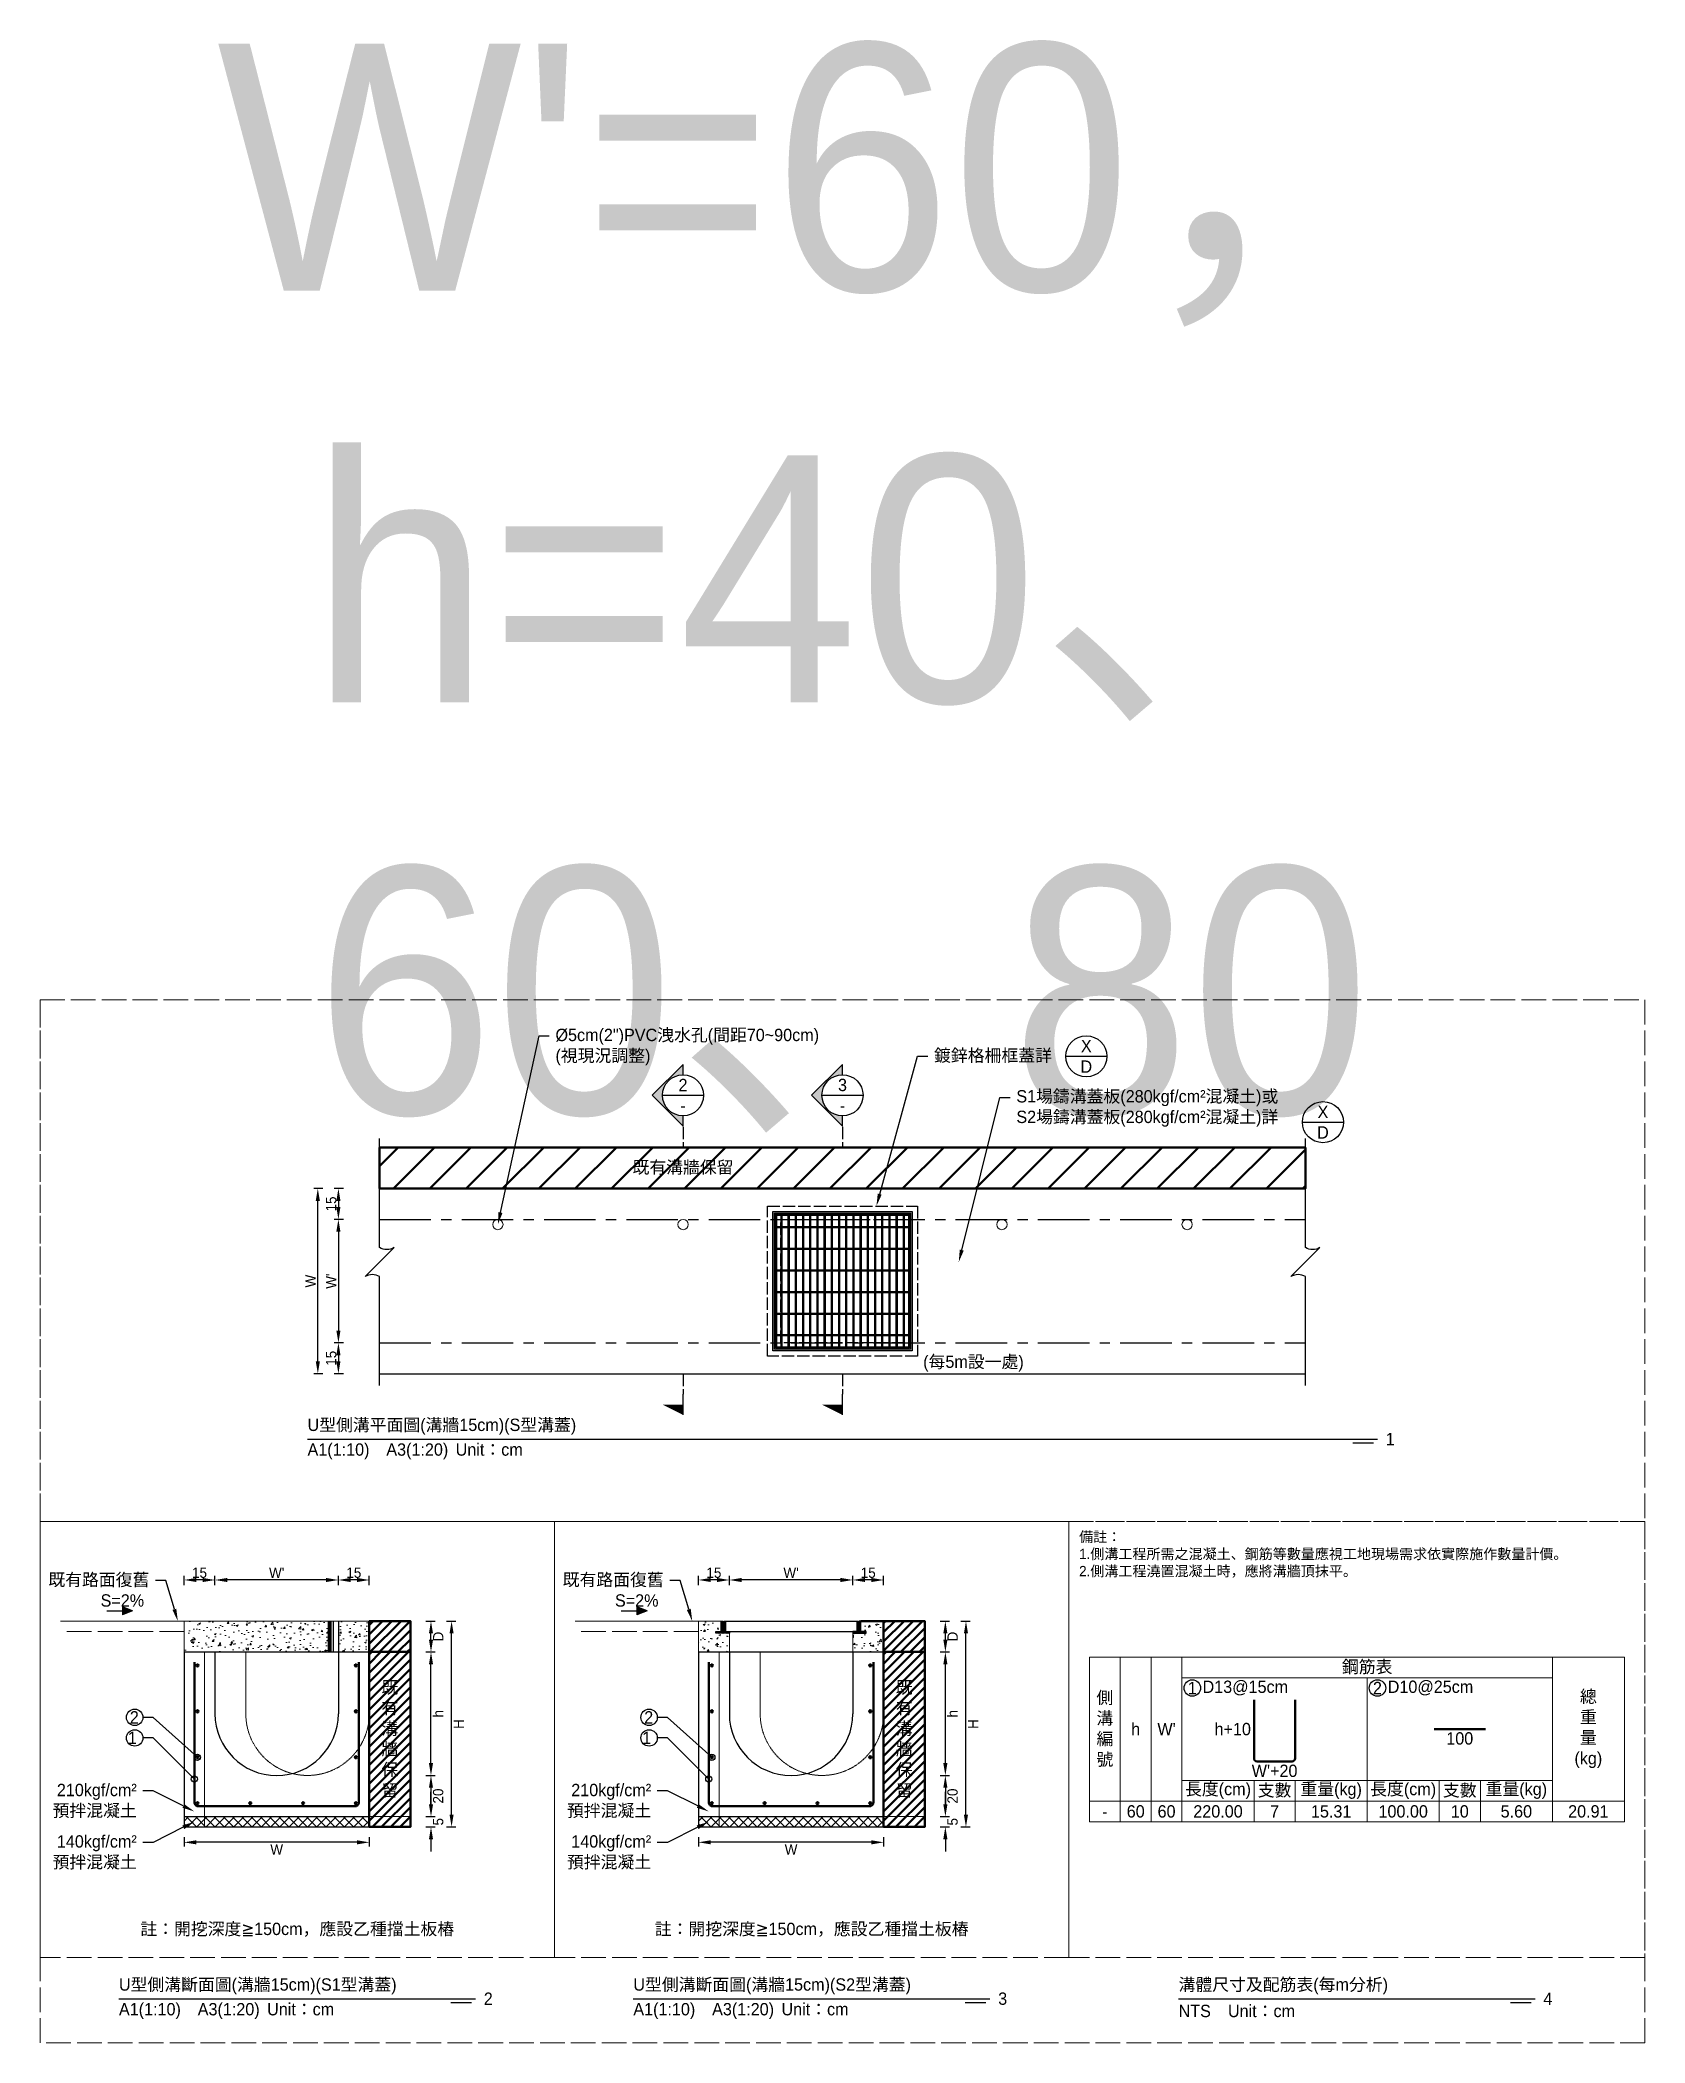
# Model space of a CAD drawing. Extents: x -8520 to 1950, y -2159 to 466.
# Drawn here: x -1710 to -930, y -507 to 466 of the extents above; entities that cross this region are included whole.
import ezdxf
from ezdxf import colors
from ezdxf.entities.mleader import LeaderData, LeaderLine
from ezdxf.math import Vec2, Vec3

# ---------------------------------------------------------------- set-up
doc = ezdxf.new("R2010")
doc.units = 0
doc.header["$MEASUREMENT"] = 0
for name, pattern in [('ACAD_ISO02W100', [15, 12, -3]), ('CENTERX2', [4, 2.5, -0.5, 0.5, -0.5]), ('HIDDEN', [0.375, 0.25, -0.125])]:
    doc.linetypes.add(name, pattern=pattern)
for name, color, linetype, lineweight in [('一、1.基本-圖框', 7, 'Continuous', 20), ('一、3.基本-變更', 1, 'Continuous', 50), ('二、1.繪圖-既有設施', 8, 'Continuous', 20), ('二、2.繪圖-施作項目', 181, 'Continuous', 30), ('二、3.繪圖-排水流向', 170, 'Continuous', 30), ('二、4.繪圖-設計鋪面', 40, 'Continuous', 20), ('二、5.繪圖-鋼筋', 60, 'Continuous', 50), ('二、6.繪圖-其他施作項目', 35, 'Continuous', 30)]:
    doc.layers.add(name, color=color, linetype=linetype, lineweight=lineweight)
doc.layers.add('一、4.基本-隱藏', color=9, linetype='ACAD_ISO02W100', lineweight=20, plot=False)
doc.layers.add('三、1.文字-說明文字', color=2, linetype='Continuous')
doc.layers.add('三、3.文字-註解文字', color=2, linetype='Continuous')
doc.styles.add('次圖名(詳圖)', font='MS PGothic.ttf', dxfattribs={"height": 6})
doc.styles.add('註解文字(詳圖)', font='MS PGothic.ttf', dxfattribs={"height": 5})
doc.dimstyles.new('註解文字(詳圖)', dxfattribs={"dimtxt": 6, "dimasz": 6, "dimexe": 2, "dimexo": 5, "dimgap": 1, "dimtad": 2, "dimzin": 0, "dimdsep": 46, "dimtxsty": '註解文字(詳圖)', "dimcen": 0.1, "dimclrd": 256, "dimclre": 256, "dimclrt": 256, "dimadec": 0, "dimazin": 0, "dimtfac": 1, "dimtofl": 0, "dimtmove": 0, "dimatfit": 3, "dimfxlon": 1, "dimtolj": 1, "dimtzin": 0, "dimlwd": -1, "dimlwe": -1, "dimarcsym": 1})
pattern_1 = [(45, (-2755.3608, 76.9043), (-2.65165, 2.65165), []), (45, (-2754.477, 76.9043), (-2.65165, 2.65165), []), (45, (-2753.593, 76.9043), (-2.65165, 2.65165), []), (45, (-2752.709, 76.9043), (-2.65165, 2.65165), [])]

msp = doc.modelspace()

# ---------------------------------------------------------------- texts
at = {"layer": '一、1.基本-圖框', "char_height": 6, "attachment_point": 5, "style": '註解文字(詳圖)'}
for s, width, insert in [('{\\fMS PGothic|b0|i0|c128|p34;鋼筋表}', 94.24964, (-1065, -324.5)), ('側溝編號', 12.98354, (-1192.5, -354.5)), ('{\\fMS PGothic|b0|i0|c128|p34;總重量(kg)}', 6, (-957.5, -354.5)), ('{\\fMS PGothic|b0|i0|c128|p34;h}', 12.98354, (-1177.5, -354.5)), ("{\\fMS PGothic|b0|i0|c128|p34;W}'", 22.32258, (-1162.5, -354.5)), ('{\\fMS PGothic|b0|i0|c128|p34;長度(cm)}', 35.02324, (-1137.5, -384.5)), ('{\\fMS PGothic|b0|i0|c128|p34;支數}', 19.27354, (-1110, -384.5)), ('{\\fMS PGothic|b0|i0|c128|p34;重量(kg)}', 30.27214, (-1082.5, -384.5)), ('{\\fMS PGothic|b0|i0|c128|p34;長度(cm)}', 35.02324, (-1047.5, -384.5)), ('{\\fMS PGothic|b0|i0|c128|p34;支數}', 19.27354, (-1020, -384.5)), ('{\\fMS PGothic|b0|i0|c128|p34;重量(kg)}', 30.27214, (-992.5, -384.5))]:
    msp.add_mtext_dynamic_manual_height_columns(s, width=width, gutter_width=30, heights=[0], dxfattribs=dict(at, insert=insert))
at = {"layer": '一、4.基本-隱藏', "insert": (-1320, 200), "char_height": 120, "attachment_point": 5, "style": '次圖名(詳圖)'}
msp.add_mtext_dynamic_manual_height_columns("{\\fMS PGothic|b0|i0|c128|p34;W}'{\\fMS PGothic|b0|i0|c128|p34;=}6{\\fMS PGothic|b0|i0|c128|p34;0，h=40、60、80}", width=698.49542, gutter_width=30, heights=[0], dxfattribs=at)
at = {"layer": '三、1.文字-說明文字', "style": '註解文字(詳圖)'}
for s, width, insert, char_height, attachment_point in [('{\\fMS PGothic|b0|i0|c128|p34;X}', 4.41909, (-1201.5, -22.5), 6, 5), ('{\\fMS PGothic|b0|i0|c128|p34;D}', 12.5857, (-1201.5, -32.5), 6, 5), ('{\\fMS PGothic|b0|i0|c128|p34;X}', 4.41909, (-1086.5, -54.5), 6, 5), ('{\\fMS PGothic|b0|i0|c128|p34;D}', 12.5857, (-1086.5, -64.5), 6, 5), ('{\\fMS PGothic|b0|i0|c128|p34;備註：\\P1.側溝工程所需之混凝土、鋼筋等數量應視工地現場需求依實際施作數量計價。\\P2.側溝工程澆置混凝土時，應將溝牆頂抹平。}', 249.57878, (-1205, -258.5), 5, 1)]:
    msp.add_mtext_dynamic_manual_height_columns(s, width=width, gutter_width=30, heights=[0], dxfattribs=dict(at, insert=insert, char_height=char_height, attachment_point=attachment_point))
at = {"layer": '三、3.文字-註解文字', "char_height": 6}
for s, width, gutter_width, insert, attachment_point, style in [('2', 6.60394, 25, (-1397.5, -41.443), 5, '註解文字(詳圖)'), ('3', 6.60394, 25, (-1320, -41.443), 5, '註解文字(詳圖)'), ('-', 6.60394, 25, (-1397.5, -51.443), 5, '註解文字(詳圖)'), ('-', 6.60394, 25, (-1320, -51.443), 5, '註解文字(詳圖)'), ('{\\fMS PGothic|b0|i0|c128|p34;既有溝牆}保留', 70.34372, 30, (-1397.5, -81.75), 5, '次圖名(詳圖)'), ('(每5m設一處)', 52.41253, 30, (-1256.354, -176.81), 5, '註解文字(詳圖)'), ('{\\fMS PGothic|b0|i0|c128|p34;U型側溝平面圖(溝牆15cm)}(S型溝蓋)', 138.66243, 15, (-1580, -207.5), 4, '次圖名(詳圖)'), ('1', 3, 15, (-1056, -213.5), 4, '次圖名(詳圖)'), ('A1(1:10)\u3000A3(1:20){\\fMS PGothic|b0|i0|c128|p34;^IUnit：cm}', 136.03259, 15, (-1580, -219.5), 4, '次圖名(詳圖)'), ('{\\fMS PGothic|b0|i0|c128|p34;既有溝牆}保留', 6, 30, (-1540, -359.5), 5, '次圖名(詳圖)'), ('{\\fMS PGothic|b0|i0|c128|p34;既有溝牆}保留', 6, 30, (-1290, -359.5), 5, '次圖名(詳圖)'), ('D13@15cm', 6.06582, 30, (-1145, -334.5), 4, '註解文字(詳圖)'), ('{\\fMS PGothic|b0|i0|c128|p34;D1}0{\\fMS PGothic|b0|i0|c128|p34;@}25{\\fMS PGothic|b0|i0|c128|p34;cm}', 6.06582, 30, (-1055, -334.5), 4, '註解文字(詳圖)'), ('1', 8.38231, 30, (-1150, -334.5), 5, '註解文字(詳圖)'), ('2', 8.38231, 30, (-1060, -334.5), 5, '註解文字(詳圖)'), ('-', 9.06048, 30, (-1192.5, -394.5), 5, '註解文字(詳圖)'), ('60', 9.06048, 30, (-1177.5, -394.5), 5, '註解文字(詳圖)'), ('6{\\fMS PGothic|b0|i0|c128|p34;0}', 9.06048, 30, (-1162.5, -394.5), 5, '註解文字(詳圖)'), ('220.00', 9.06048, 30, (-1137.5, -394.5), 5, '註解文字(詳圖)'), ('7', 9.06048, 30, (-1110, -394.5), 5, '註解文字(詳圖)'), ('15.31', 9.06048, 30, (-1082.5, -394.5), 5, '註解文字(詳圖)'), ('{\\fMS PGothic|b0|i0|c128|p34;100}.00', 9.06048, 30, (-1047.5, -394.5), 5, '註解文字(詳圖)'), ('10', 9.06048, 30, (-1020, -394.5), 5, '註解文字(詳圖)'), ('5.60', 9.06048, 30, (-992.5, -394.5), 5, '註解文字(詳圖)'), ('20.91', 9.06048, 30, (-957.5, -394.5), 5, '註解文字(詳圖)'), ('{\\fMS PGothic|b0|i0|c128|p34;註：開挖深度≧150cm，應設乙種擋土板樁}', 156.49231, 30, (-1585, -452), 5, '註解文字(詳圖)'), ('{\\fMS PGothic|b0|i0|c128|p34;註：開挖深度≧150cm，應設乙種擋土板樁}', 156.49231, 30, (-1335, -452), 5, '註解文字(詳圖)'), ('{\\fMS PGothic|b0|i0|c128|p34;U型側溝斷面圖(溝牆15cm)}(S1型溝蓋)', 143.40617, 15, (-1671.66, -479.5), 4, '次圖名(詳圖)'), ('{\\fMS PGothic|b0|i0|c128|p34;U型側溝斷面圖}(溝牆15cm){\\fMS PGothic|b0|i0|c128|p34;(S2型溝蓋)}', 142.18757, 15, (-1421.66, -479.5), 4, '次圖名(詳圖)'), ('{\\fMS PGothic|b0|i0|c128|p34;溝體尺寸}及{\\fMS PGothic|b0|i0|c128|p34;配筋表(每m分析)}', 144.80097, 15, (-1156.66, -479.5), 4, '次圖名(詳圖)'), ('2', 3, 15, (-1494.34, -485.5), 4, '次圖名(詳圖)'), ('3', 3, 15, (-1244.34, -485.5), 4, '次圖名(詳圖)'), ('4', 3, 15, (-979.34, -485.5), 4, '次圖名(詳圖)'), ('A1(1:10)\u3000A3(1:20){\\fMS PGothic|b0|i0|c128|p34;^IUnit：cm}', 136.03259, 15, (-1671.66, -491.5), 4, '次圖名(詳圖)'), ('A1(1:10)\u3000A3(1:20){\\fMS PGothic|b0|i0|c128|p34;^IUnit：cm}', 136.03259, 15, (-1421.66, -491.5), 4, '次圖名(詳圖)'), ('NTS{\\fMS PGothic|b0|i0|c128|p34;^IUnit：cm}', 136.03259, 15, (-1156.66, -491.5), 4, '次圖名(詳圖)')]:
    msp.add_mtext_dynamic_manual_height_columns(s, width=width, gutter_width=gutter_width, heights=[0], dxfattribs=dict(at, insert=insert, attachment_point=attachment_point, style=style))
at = {"layer": '二、3.繪圖-排水流向', "char_height": 6, "attachment_point": 5, "style": '註解文字(詳圖)'}
for insert in [(-1670, -292), (-1420, -292)]:
    msp.add_mtext_dynamic_manual_height_columns('{\\fMS PGothic|b0|i0|c128|p34;S=2%}', width=10.17412, gutter_width=30, heights=[0], dxfattribs=dict(at, insert=insert))
at = {"layer": '二、5.繪圖-鋼筋', "char_height": 6, "style": '註解文字(詳圖)'}
for s, width, insert, attachment_point in [('h+10', 8.87231, (-1121.5, -354.5), 6), ('100', 3.56631, (-1020, -356), 2), ("{\\fMS PGothic|b0|i0|c128|p34;W}'+2{\\fMS PGothic|b0|i0|c128|p34;0}", 3.56631, (-1110, -371.75), 2)]:
    msp.add_mtext_dynamic_manual_height_columns(s, width=width, gutter_width=30, heights=[0], dxfattribs=dict(at, insert=insert, attachment_point=attachment_point))

# ---------------------------------------------------------------- blocks, each defined once
blk = doc.blocks.new('*D94')
at = {"layer": 'Defpoints', "color": 0, "transparency": 16777216}
for p in [(-1545, -91.75), (-1565, -106.75), (-1545, -106.75)]:
    blk.add_point(p, dxfattribs=at)
at = {"layer": '三、3.文字-註解文字', "transparency": 16777216}
for p, q in [((-1562.5, -91.75), (-1567, -91.75)), ((-1562.5, -106.75), (-1567, -106.75)), ((-1565, -97.75), (-1565, -100.75))]:
    blk.add_line(p, q, dxfattribs=at)
for points in [[(-1566, -97.75), (-1564, -97.75), (-1565, -91.75)], [(-1566, -100.75), (-1564, -100.75), (-1565, -106.75)]]:
    blk.add_solid(points, dxfattribs=at)
at = {"layer": '三、3.文字-註解文字', "transparency": 16777216, "insert": (-1568.5, -99.25), "char_height": 5, "attachment_point": 5, "rotation": 90, "style": '註解文字(詳圖)'}
blk.add_mtext('\\A1;15', dxfattribs=at)
blk = doc.blocks.new('*D95')
at = {"layer": 'Defpoints', "color": 0, "transparency": 16777216}
for p in [(-1545, -106.75), (-1565, -166.75), (-1545, -166.75)]:
    blk.add_point(p, dxfattribs=at)
at = {"layer": '三、3.文字-註解文字', "transparency": 16777216}
for p, q in [((-1562.5, -106.75), (-1567, -106.75)), ((-1565, -112.75), (-1565, -160.75)), ((-1562.5, -166.75), (-1567, -166.75))]:
    blk.add_line(p, q, dxfattribs=at)
for points in [[(-1566, -112.75), (-1564, -112.75), (-1565, -106.75)], [(-1566, -160.75), (-1564, -160.75), (-1565, -166.75)]]:
    blk.add_solid(points, dxfattribs=at)
at = {"layer": '三、3.文字-註解文字', "transparency": 16777216, "insert": (-1568.5, -136.75), "char_height": 5, "attachment_point": 5, "rotation": 90, "style": '註解文字(詳圖)'}
blk.add_mtext("\\A1;W'", dxfattribs=at)
blk = doc.blocks.new('*D96')
at = {"layer": 'Defpoints', "color": 0, "transparency": 16777216}
for p in [(-1545, -166.75), (-1565, -181.75), (-1545, -181.75)]:
    blk.add_point(p, dxfattribs=at)
at = {"layer": '三、3.文字-註解文字', "transparency": 16777216}
for p, q in [((-1562.5, -166.75), (-1567, -166.75)), ((-1565, -172.75), (-1565, -175.75)), ((-1562.5, -181.75), (-1567, -181.75))]:
    blk.add_line(p, q, dxfattribs=at)
for points in [[(-1566, -172.75), (-1564, -172.75), (-1565, -166.75)], [(-1566, -175.75), (-1564, -175.75), (-1565, -181.75)]]:
    blk.add_solid(points, dxfattribs=at)
at = {"layer": '三、3.文字-註解文字', "transparency": 16777216, "insert": (-1568.5, -174.25), "char_height": 5, "attachment_point": 5, "rotation": 90, "style": '註解文字(詳圖)'}
blk.add_mtext('\\A1;15', dxfattribs=at)
blk = doc.blocks.new('*D106')
at = {"layer": 'Defpoints', "color": 0, "transparency": 16777216}
for p in [(-1375, -282), (-1375, -317), (-1315, -317)]:
    blk.add_point(p, dxfattribs=at)
at = {"layer": '三、3.文字-註解文字', "transparency": 16777216}
for p, q in [((-1375, -284.5), (-1375, -280)), ((-1321, -282), (-1369, -282)), ((-1315, -284.5), (-1315, -280))]:
    blk.add_line(p, q, dxfattribs=at)
for points in [[(-1369, -281), (-1369, -283), (-1375, -282)], [(-1321, -281), (-1321, -283), (-1315, -282)]]:
    blk.add_solid(points, dxfattribs=at)
at = {"layer": '三、3.文字-註解文字', "transparency": 16777216, "insert": (-1345, -278.5), "char_height": 5, "attachment_point": 5, "style": '註解文字(詳圖)'}
blk.add_mtext("\\A1;W'", dxfattribs=at)
blk = doc.blocks.new('*D107')
at = {"layer": 'Defpoints', "color": 0, "transparency": 16777216}
for p in [(-1390, -282), (-1390, -317), (-1375, -317)]:
    blk.add_point(p, dxfattribs=at)
at = {"layer": '三、3.文字-註解文字', "transparency": 16777216}
for p, q in [((-1390, -284.5), (-1390, -280)), ((-1381, -282), (-1384, -282)), ((-1375, -284.5), (-1375, -280))]:
    blk.add_line(p, q, dxfattribs=at)
for points in [[(-1384, -281), (-1384, -283), (-1390, -282)], [(-1381, -281), (-1381, -283), (-1375, -282)]]:
    blk.add_solid(points, dxfattribs=at)
at = {"layer": '三、3.文字-註解文字', "transparency": 16777216, "insert": (-1382.5, -278.5), "char_height": 5, "attachment_point": 5, "style": '註解文字(詳圖)'}
blk.add_mtext('\\A1;15', dxfattribs=at)
blk = doc.blocks.new('排水流向')
at = {"layer": '二、3.繪圖-排水流向'}
h = blk.add_hatch(color=256, dxfattribs=at)
h.dxf.hatch_style = 1
h.paths.add_polyline_path([(0, 1), (0, -1), (2.5, 0)])
for points in [[(-3.75, 0), (0, 0)], [(0, 1), (0, -1)], [(2.5, 0), (0, 1)], [(2.5, 0), (0, -1)]]:
    blk.add_lwpolyline(points, dxfattribs=at)
blk = doc.blocks.new('*D108')
at = {"layer": 'Defpoints', "color": 0, "transparency": 16777216}
for p in [(-1315, -282), (-1315, -317), (-1300, -317)]:
    blk.add_point(p, dxfattribs=at)
at = {"layer": '三、3.文字-註解文字', "transparency": 16777216}
for p, q in [((-1315, -284.5), (-1315, -280)), ((-1306, -282), (-1309, -282)), ((-1300, -284.5), (-1300, -280))]:
    blk.add_line(p, q, dxfattribs=at)
for points in [[(-1309, -281), (-1309, -283), (-1315, -282)], [(-1306, -281), (-1306, -283), (-1300, -282)]]:
    blk.add_solid(points, dxfattribs=at)
at = {"layer": '三、3.文字-註解文字', "transparency": 16777216, "insert": (-1307.5, -278.5), "char_height": 5, "attachment_point": 5, "style": '註解文字(詳圖)'}
blk.add_mtext('\\A1;15', dxfattribs=at)
blk = doc.blocks.new('*D110')
at = {"layer": 'Defpoints', "color": 0, "transparency": 16777216}
for p in [(-1625, -282), (-1625, -317), (-1565, -317)]:
    blk.add_point(p, dxfattribs=at)
at = {"layer": '三、3.文字-註解文字', "transparency": 16777216}
for p, q in [((-1625, -284.5), (-1625, -280)), ((-1571, -282), (-1619, -282)), ((-1565, -284.5), (-1565, -280))]:
    blk.add_line(p, q, dxfattribs=at)
for points in [[(-1619, -281), (-1619, -283), (-1625, -282)], [(-1571, -281), (-1571, -283), (-1565, -282)]]:
    blk.add_solid(points, dxfattribs=at)
at = {"layer": '三、3.文字-註解文字', "transparency": 16777216, "insert": (-1595, -278.5), "char_height": 5, "attachment_point": 5, "style": '註解文字(詳圖)'}
blk.add_mtext("\\A1;W'", dxfattribs=at)
blk = doc.blocks.new('*D111')
at = {"layer": 'Defpoints', "color": 0, "transparency": 16777216}
for p in [(-1640, -282), (-1640, -317), (-1625, -317)]:
    blk.add_point(p, dxfattribs=at)
at = {"layer": '三、3.文字-註解文字', "transparency": 16777216}
for p, q in [((-1640, -284.5), (-1640, -280)), ((-1631, -282), (-1634, -282)), ((-1625, -284.5), (-1625, -280))]:
    blk.add_line(p, q, dxfattribs=at)
for points in [[(-1634, -281), (-1634, -283), (-1640, -282)], [(-1631, -281), (-1631, -283), (-1625, -282)]]:
    blk.add_solid(points, dxfattribs=at)
at = {"layer": '三、3.文字-註解文字', "transparency": 16777216, "insert": (-1632.5, -278.5), "char_height": 5, "attachment_point": 5, "style": '註解文字(詳圖)'}
blk.add_mtext('\\A1;15', dxfattribs=at)
blk = doc.blocks.new('*D109')
at = {"layer": 'Defpoints', "color": 0, "transparency": 16777216}
for p in [(-1565, -282), (-1565, -317), (-1550, -317)]:
    blk.add_point(p, dxfattribs=at)
at = {"layer": '三、3.文字-註解文字', "transparency": 16777216}
for p, q in [((-1565, -284.5), (-1565, -280)), ((-1556, -282), (-1559, -282)), ((-1550, -284.5), (-1550, -280))]:
    blk.add_line(p, q, dxfattribs=at)
for points in [[(-1559, -281), (-1559, -283), (-1565, -282)], [(-1556, -281), (-1556, -283), (-1550, -282)]]:
    blk.add_solid(points, dxfattribs=at)
at = {"layer": '三、3.文字-註解文字', "transparency": 16777216, "insert": (-1557.5, -278.5), "char_height": 5, "attachment_point": 5, "style": '註解文字(詳圖)'}
blk.add_mtext('\\A1;15', dxfattribs=at)
blk = doc.blocks.new('*D130')
at = {"layer": 'Defpoints', "color": 0, "transparency": 16777216}
for p in [(-1390, -402), (-1300, -402), (-1390, -409.5)]:
    blk.add_point(p, dxfattribs=at)
at = {"layer": '三、3.文字-註解文字', "transparency": 16777216}
for p, q in [((-1390, -407), (-1390, -411.5)), ((-1300, -407), (-1300, -411.5)), ((-1306, -409.5), (-1384, -409.5))]:
    blk.add_line(p, q, dxfattribs=at)
for points in [[(-1384, -408.5), (-1384, -410.5), (-1390, -409.5)], [(-1306, -408.5), (-1306, -410.5), (-1300, -409.5)]]:
    blk.add_solid(points, dxfattribs=at)
at = {"layer": '三、3.文字-註解文字', "transparency": 16777216, "insert": (-1345, -413), "char_height": 5, "attachment_point": 5, "style": '註解文字(詳圖)'}
blk.add_mtext('\\A1;W', dxfattribs=at)
blk = doc.blocks.new('*D131')
at = {"layer": 'Defpoints', "color": 0, "transparency": 16777216}
for p in [(-1640, -402), (-1550, -402), (-1640, -409.5)]:
    blk.add_point(p, dxfattribs=at)
at = {"layer": '三、3.文字-註解文字', "transparency": 16777216}
for p, q in [((-1640, -407), (-1640, -411.5)), ((-1550, -407), (-1550, -411.5)), ((-1556, -409.5), (-1634, -409.5))]:
    blk.add_line(p, q, dxfattribs=at)
for points in [[(-1634, -408.5), (-1634, -410.5), (-1640, -409.5)], [(-1556, -408.5), (-1556, -410.5), (-1550, -409.5)]]:
    blk.add_solid(points, dxfattribs=at)
at = {"layer": '三、3.文字-註解文字', "transparency": 16777216, "insert": (-1595, -413), "char_height": 5, "attachment_point": 5, "style": '註解文字(詳圖)'}
blk.add_mtext('\\A1;W', dxfattribs=at)
blk = doc.blocks.new('_Small')
at = {"color": 0, "linetype": 'ByBlock', "lineweight": -2}
blk.add_circle((0, 0), 0.25, dxfattribs=at)
blk = doc.blocks.new('*D138')
at = {"layer": 'Defpoints', "color": 0, "transparency": 16777216}
for p in [(-1345, -317), (-1270, -317), (-1345, -377)]:
    blk.add_point(p, dxfattribs=at)
at = {"layer": '三、3.文字-註解文字', "transparency": 16777216}
for p, q in [((-1272.5, -317), (-1268, -317)), ((-1270, -371), (-1270, -323)), ((-1272.5, -377), (-1268, -377))]:
    blk.add_line(p, q, dxfattribs=at)
for points in [[(-1271, -323), (-1269, -323), (-1270, -317)], [(-1271, -371), (-1269, -371), (-1270, -377)]]:
    blk.add_solid(points, dxfattribs=at)
at = {"layer": '三、3.文字-註解文字', "transparency": 16777216, "insert": (-1266.5, -347), "char_height": 5, "attachment_point": 5, "rotation": 90, "style": '註解文字(詳圖)'}
blk.add_mtext('\\A1;h', dxfattribs=at)
blk = doc.blocks.new('*D139')
at = {"layer": 'Defpoints', "color": 0, "transparency": 16777216}
for p in [(-1345, -377), (-1345, -397), (-1270, -397)]:
    blk.add_point(p, dxfattribs=at)
at = {"layer": '三、3.文字-註解文字', "transparency": 16777216}
for p, q in [((-1272.5, -377), (-1268, -377)), ((-1270, -383), (-1270, -391)), ((-1272.5, -397), (-1268, -397))]:
    blk.add_line(p, q, dxfattribs=at)
for points in [[(-1271, -383), (-1269, -383), (-1270, -377)], [(-1271, -391), (-1269, -391), (-1270, -397)]]:
    blk.add_solid(points, dxfattribs=at)
at = {"layer": '三、3.文字-註解文字', "transparency": 16777216, "insert": (-1266.5, -387), "char_height": 5, "attachment_point": 5, "rotation": 90, "style": '註解文字(詳圖)'}
blk.add_mtext('\\A1;20', dxfattribs=at)
blk = doc.blocks.new('*D140')
at = {"layer": 'Defpoints', "color": 0, "transparency": 16777216}
for p in [(-1345, -397), (-1345, -402), (-1270, -402)]:
    blk.add_point(p, dxfattribs=at)
at = {"layer": '三、3.文字-註解文字', "transparency": 16777216}
for p, q in [((-1270, -391), (-1270, -385)), ((-1272.5, -397), (-1268, -397)), ((-1272.5, -402), (-1268, -402)), ((-1270, -408), (-1270, -414))]:
    blk.add_line(p, q, dxfattribs=at)
for points in [[(-1271, -391), (-1269, -391), (-1270, -397)], [(-1271, -408), (-1269, -408), (-1270, -402)]]:
    blk.add_solid(points, dxfattribs=at)
at = {"layer": '三、3.文字-註解文字', "transparency": 16777216, "insert": (-1266.5, -399.5), "char_height": 5, "attachment_point": 5, "rotation": 90, "style": '註解文字(詳圖)'}
blk.add_mtext('\\A1;5', dxfattribs=at)
blk = doc.blocks.new('*D141')
at = {"layer": 'Defpoints', "color": 0, "transparency": 16777216}
for p in [(-1280, -302), (-1270, -302), (-1280, -317)]:
    blk.add_point(p, dxfattribs=at)
at = {"layer": '三、3.文字-註解文字', "transparency": 16777216}
for p, q in [((-1272.5, -302), (-1268, -302)), ((-1270, -311), (-1270, -308)), ((-1272.5, -317), (-1268, -317))]:
    blk.add_line(p, q, dxfattribs=at)
for points in [[(-1271, -308), (-1269, -308), (-1270, -302)], [(-1271, -311), (-1269, -311), (-1270, -317)]]:
    blk.add_solid(points, dxfattribs=at)
at = {"layer": '三、3.文字-註解文字', "transparency": 16777216, "insert": (-1266.5, -309.5), "char_height": 5, "attachment_point": 5, "rotation": 90, "style": '註解文字(詳圖)'}
blk.add_mtext('\\A1;D', dxfattribs=at)
blk = doc.blocks.new('*D142')
at = {"layer": 'Defpoints', "color": 0, "transparency": 16777216}
for p in [(-1280, -302), (-1260, -302), (-1280, -402)]:
    blk.add_point(p, dxfattribs=at)
at = {"layer": '三、3.文字-註解文字', "transparency": 16777216}
for p, q in [((-1262.5, -302), (-1258, -302)), ((-1260, -396), (-1260, -308)), ((-1262.5, -402), (-1258, -402))]:
    blk.add_line(p, q, dxfattribs=at)
for points in [[(-1261, -308), (-1259, -308), (-1260, -302)], [(-1261, -396), (-1259, -396), (-1260, -402)]]:
    blk.add_solid(points, dxfattribs=at)
at = {"layer": '三、3.文字-註解文字', "transparency": 16777216, "insert": (-1256.5, -352), "char_height": 5, "attachment_point": 5, "rotation": 90, "style": '註解文字(詳圖)'}
blk.add_mtext('\\A1;H', dxfattribs=at)
blk = doc.blocks.new('*D148')
at = {"layer": 'Defpoints', "color": 0, "transparency": 16777216}
for p in [(-1595, -317), (-1520, -317), (-1595, -377)]:
    blk.add_point(p, dxfattribs=at)
at = {"layer": '三、3.文字-註解文字', "transparency": 16777216}
for p, q in [((-1522.5, -317), (-1518, -317)), ((-1520, -371), (-1520, -323)), ((-1522.5, -377), (-1518, -377))]:
    blk.add_line(p, q, dxfattribs=at)
for points in [[(-1521, -323), (-1519, -323), (-1520, -317)], [(-1521, -371), (-1519, -371), (-1520, -377)]]:
    blk.add_solid(points, dxfattribs=at)
at = {"layer": '三、3.文字-註解文字', "transparency": 16777216, "insert": (-1516.5, -347), "char_height": 5, "attachment_point": 5, "rotation": 90, "style": '註解文字(詳圖)'}
blk.add_mtext('\\A1;h', dxfattribs=at)
blk = doc.blocks.new('*D149')
at = {"layer": 'Defpoints', "color": 0, "transparency": 16777216}
for p in [(-1595, -377), (-1595, -397), (-1520, -397)]:
    blk.add_point(p, dxfattribs=at)
at = {"layer": '三、3.文字-註解文字', "transparency": 16777216}
for p, q in [((-1522.5, -377), (-1518, -377)), ((-1520, -383), (-1520, -391)), ((-1522.5, -397), (-1518, -397))]:
    blk.add_line(p, q, dxfattribs=at)
for points in [[(-1521, -383), (-1519, -383), (-1520, -377)], [(-1521, -391), (-1519, -391), (-1520, -397)]]:
    blk.add_solid(points, dxfattribs=at)
at = {"layer": '三、3.文字-註解文字', "transparency": 16777216, "insert": (-1516.5, -387), "char_height": 5, "attachment_point": 5, "rotation": 90, "style": '註解文字(詳圖)'}
blk.add_mtext('\\A1;20', dxfattribs=at)
blk = doc.blocks.new('*D150')
at = {"layer": 'Defpoints', "color": 0, "transparency": 16777216}
for p in [(-1595, -397), (-1595, -402), (-1520, -402)]:
    blk.add_point(p, dxfattribs=at)
at = {"layer": '三、3.文字-註解文字', "transparency": 16777216}
for p, q in [((-1520, -391), (-1520, -385)), ((-1522.5, -397), (-1518, -397)), ((-1522.5, -402), (-1518, -402)), ((-1520, -408), (-1520, -414))]:
    blk.add_line(p, q, dxfattribs=at)
for points in [[(-1521, -391), (-1519, -391), (-1520, -397)], [(-1521, -408), (-1519, -408), (-1520, -402)]]:
    blk.add_solid(points, dxfattribs=at)
at = {"layer": '三、3.文字-註解文字', "transparency": 16777216, "insert": (-1516.5, -399.5), "char_height": 5, "attachment_point": 5, "rotation": 90, "style": '註解文字(詳圖)'}
blk.add_mtext('\\A1;5', dxfattribs=at)
blk = doc.blocks.new('*D151')
at = {"layer": 'Defpoints', "color": 0, "transparency": 16777216}
for p in [(-1530, -302), (-1520, -302), (-1530, -317)]:
    blk.add_point(p, dxfattribs=at)
at = {"layer": '三、3.文字-註解文字', "transparency": 16777216}
for p, q in [((-1522.5, -302), (-1518, -302)), ((-1520, -311), (-1520, -308)), ((-1522.5, -317), (-1518, -317))]:
    blk.add_line(p, q, dxfattribs=at)
for points in [[(-1521, -308), (-1519, -308), (-1520, -302)], [(-1521, -311), (-1519, -311), (-1520, -317)]]:
    blk.add_solid(points, dxfattribs=at)
at = {"layer": '三、3.文字-註解文字', "transparency": 16777216, "insert": (-1516.5, -309.5), "char_height": 5, "attachment_point": 5, "rotation": 90, "style": '註解文字(詳圖)'}
blk.add_mtext('\\A1;D', dxfattribs=at)
blk = doc.blocks.new('*D152')
at = {"layer": 'Defpoints', "color": 0, "transparency": 16777216}
for p in [(-1530, -302), (-1510, -302), (-1530, -402)]:
    blk.add_point(p, dxfattribs=at)
at = {"layer": '三、3.文字-註解文字', "transparency": 16777216}
for p, q in [((-1512.5, -302), (-1508, -302)), ((-1510, -396), (-1510, -308)), ((-1512.5, -402), (-1508, -402))]:
    blk.add_line(p, q, dxfattribs=at)
for points in [[(-1511, -308), (-1509, -308), (-1510, -302)], [(-1511, -396), (-1509, -396), (-1510, -402)]]:
    blk.add_solid(points, dxfattribs=at)
at = {"layer": '三、3.文字-註解文字', "transparency": 16777216, "insert": (-1506.5, -352), "char_height": 5, "attachment_point": 5, "rotation": 90, "style": '註解文字(詳圖)'}
blk.add_mtext('\\A1;H', dxfattribs=at)
blk = doc.blocks.new('*D382')
at = {"layer": 'Defpoints', "color": 0, "transparency": 16777216}
for p in [(-1575, -91.75), (-1545, -91.75), (-1545, -181.75)]:
    blk.add_point(p, dxfattribs=at)
at = {"layer": '三、3.文字-註解文字', "transparency": 16777216}
for p, q in [((-1572.5, -91.75), (-1577, -91.75)), ((-1575, -175.75), (-1575, -97.75)), ((-1572.5, -181.75), (-1577, -181.75))]:
    blk.add_line(p, q, dxfattribs=at)
for points in [[(-1576, -97.75), (-1574, -97.75), (-1575, -91.75)], [(-1576, -175.75), (-1574, -175.75), (-1575, -181.75)]]:
    blk.add_solid(points, dxfattribs=at)
at = {"layer": '三、3.文字-註解文字', "transparency": 16777216, "insert": (-1578.5, -136.75), "char_height": 5, "attachment_point": 5, "rotation": 90, "style": '註解文字(詳圖)'}
blk.add_mtext('\\A1;W', dxfattribs=at)

# ---------------------------------------------------------------- dimensions: what is measured, and where the dimension line sits
at = {"layer": '三、3.文字-註解文字'}
for base, p1, p2, text, picture, middle in [((-1575, -91.75), (-1545, -181.75), (-1545, -91.75), 'W', '*D382', (-1578.5, -136.75)), ((-1565, -106.75), (-1545, -91.75), (-1545, -106.75), '15', '*D94', (-1568.5, -99.25)), ((-1565, -166.75), (-1545, -106.75), (-1545, -166.75), "W'", '*D95', (-1568.5, -136.75)), ((-1565, -181.75), (-1545, -166.75), (-1545, -181.75), '15', '*D96', (-1568.5, -174.25)), ((-1520, -302), (-1530, -317), (-1530, -302), 'D', '*D151', (-1516.5, -309.5)), ((-1510, -302), (-1530, -402), (-1530, -302), 'H', '*D152', (-1506.5, -352)), ((-1270, -302), (-1280, -317), (-1280, -302), 'D', '*D141', (-1266.5, -309.5)), ((-1260, -302), (-1280, -402), (-1280, -302), 'H', '*D142', (-1256.5, -352)), ((-1520, -317), (-1595, -377), (-1595, -317), 'h', '*D148', (-1516.5, -347)), ((-1270, -317), (-1345, -377), (-1345, -317), 'h', '*D138', (-1266.5, -347)), ((-1520, -397), (-1595, -377), (-1595, -397), '20', '*D149', (-1516.5, -387)), ((-1270, -397), (-1345, -377), (-1345, -397), '20', '*D139', (-1266.5, -387)), ((-1520, -402), (-1595, -397), (-1595, -402), '5', '*D150', (-1516.5, -399.5)), ((-1270, -402), (-1345, -397), (-1345, -402), '5', '*D140', (-1266.5, -399.5))]:
    dim = msp.add_linear_dim(base=base, p1=p1, p2=p2, angle=90, text=text, dimstyle='註解文字(詳圖)', dxfattribs=at)
    dim.commit()
    dim.dimension.update_dxf_attribs({"geometry": picture, "text_midpoint": middle})
for base, p1, p2, text, picture, middle in [((-1640, -282), (-1625, -317), (-1640, -317), '15', '*D111', (-1632.5, -278.5)), ((-1625, -282), (-1565, -317), (-1625, -317), "W'", '*D110', (-1595, -278.5)), ((-1565, -282), (-1550, -317), (-1565, -317), '15', '*D109', (-1557.5, -278.5)), ((-1390, -282), (-1375, -317), (-1390, -317), '15', '*D107', (-1382.5, -278.5)), ((-1375, -282), (-1315, -317), (-1375, -317), "W'", '*D106', (-1345, -278.5)), ((-1315, -282), (-1300, -317), (-1315, -317), '15', '*D108', (-1307.5, -278.5)), ((-1640, -409.5), (-1550, -402), (-1640, -402), 'W', '*D131', (-1595, -413)), ((-1390, -409.5), (-1300, -402), (-1390, -402), 'W', '*D130', (-1345, -413))]:
    dim = msp.add_linear_dim(base=base, p1=p1, p2=p2, text=text, dimstyle='註解文字(詳圖)', dxfattribs=at)
    dim.commit()
    dim.dimension.update_dxf_attribs({"geometry": picture, "text_midpoint": middle})

# ---------------------------------------------------------------- hatches: boundary and pattern name
at = {"layer": '一、3.基本-變更'}
h = msp.add_hatch(dxfattribs=at)
h.set_pattern_fill('ANSI31', color=256, scale=100)
h.set_pattern_definition([(45, (-3116.861, 2307.127), (-8.838835, 8.838835), [])])
h.paths.add_polyline_path([(-1545, -71.75), (-1545, -91.75), (-1095, -91.75), (-1095, -71.75)])
h = msp.add_hatch(dxfattribs=at)
h.set_pattern_fill('ANSI31', color=256)
h.set_pattern_definition([(45, (-652.558, -538.0457), (-2.245064, 2.245064), [])])
h.paths.add_polyline_path([(-1550, -317), (-1530, -317), (-1530, -302), (-1550, -302)])
h = msp.add_hatch(dxfattribs=at)
h.set_pattern_fill('ANSI31', color=256)
h.set_pattern_definition([(45, (-402.558, -496.5736), (-2.245064, 2.245064), [])])
h.paths.add_polyline_path([(-1300, -302), (-1300, -317), (-1280, -317), (-1280, -302)])
h = msp.add_hatch(dxfattribs=at)
h.set_pattern_fill('ANSI31', color=256)
h.set_pattern_definition([(45, (-1690.041, -691.7105), (-2.245064, 2.245064), [])])
h.paths.add_polyline_path([(-1530, -317), (-1550, -317), (-1550, -402), (-1530, -402)])
h = msp.add_hatch(dxfattribs=at)
h.set_pattern_fill('ANSI31', color=256)
h.set_pattern_definition([(45, (-1440.041, -691.7105), (-2.245064, 2.245064), [])])
h.paths.add_polyline_path([(-1280, -317), (-1300, -317), (-1300, -402), (-1280, -402)])
at = {"layer": '三、3.文字-註解文字'}
h = msp.add_hatch(color=256, dxfattribs=at)
h.dxf.hatch_style = 1
h.paths.add_polyline_path([(-1397.5, -31.443), (-1412.5, -46.443), (-1397.5, -61.443), (-1397.5, -56.443, -0.4142136), (-1407.5, -46.443, -0.4142136), (-1397.5, -36.443)])
h = msp.add_hatch(color=256, dxfattribs=at)
h.dxf.hatch_style = 1
h.paths.add_polyline_path([(-1320, -31.443), (-1335, -46.443), (-1320, -61.443), (-1320, -56.443, -0.4142136), (-1330, -46.443, -0.4142136), (-1320, -36.443)])
h = msp.add_hatch(color=256, dxfattribs=at)
h.dxf.hatch_style = 1
h.paths.add_polyline_path([(-1407.5, -196.75), (-1397.5, -201.75), (-1397.5, -196.75)])
h = msp.add_hatch(color=256, dxfattribs=at)
h.dxf.hatch_style = 1
h.paths.add_polyline_path([(-1330, -196.75), (-1320, -201.75), (-1320, -196.75)])
at = {"layer": '二、1.繪圖-既有設施'}
h = msp.add_hatch(dxfattribs=at)
h.set_pattern_fill('AR-CONC', color=256, scale=0.05)
h.set_pattern_definition([(50, (-652.558, -538.046), (9.109233, -0.796954), [0.9525, -10.4775]), (355, (-652.558, -538.046), (-1.76217, 9.55284), [0.762, -8.38203]), (100.4514, (-651.799, -538.112), (7.34706, 8.75589), [0.8095, -8.90451]), (46.1842, (-652.558, -535.506), (13.55395, -2.10212), [1.42875, -15.71625]), (96.6356, (-651.429, -535.681), (11.8702, 12.3713), [1.21425, -13.35678]), (351.1842, (-652.558, -535.506), (11.8702, 12.3713), [1.143, -12.57299]), (21, (-651.288, -536.141), (7.58072, -5.11326), [0.9525, -10.4775]), (326, (-651.288, -536.141), (3.0901, 9.2094), [0.762, -8.382]), (71.4514, (-650.656, -536.567), (10.67082, 4.09614), [0.8095, -8.9045]), (37.5, (-652.558, -538.0457), (0.15443, 4.227752), [0, -8.2804, 0, -8.509, 0, -8.41375]), (7.5, (-652.558, -538.0457), (3.340983, 5.009029), [0, -4.8514, 0, -8.0899, 0, -3.20675]), (327.5, (-655.39, -538.0457), (6.77953, -0.286437), [0, -3.175, 0, -9.906, 0, -13.1445]), (317.5, (-656.66, -538.046), (7.40646, 1.271325), [0, -4.1275, 0, -6.5786, 0, -9.3345])])
h.paths.add_polyline_path([(-1570, -317), (-1570, -302), (-1640, -302), (-1640, -317)])
h.paths.add_polyline_path([(-1550, -302), (-1565, -302), (-1565, -317), (-1550, -317)])
h = msp.add_hatch(dxfattribs=at)
h.set_pattern_fill('AR-CONC', color=256, scale=0.05)
h.set_pattern_definition([(50, (-402.558, -496.5736), (9.109233, -0.796954), [0.9525, -10.4775]), (355, (-402.558, -496.574), (-1.76217, 9.55284), [0.762, -8.38203]), (100.4514, (-401.799, -496.64), (7.34706, 8.75589), [0.8095, -8.90451]), (46.1842, (-402.558, -494.034), (13.55395, -2.10212), [1.42875, -15.71625]), (96.6356, (-401.429, -494.209), (11.8702, 12.3713), [1.21425, -13.35678]), (351.1842, (-402.558, -494.034), (11.8702, 12.3713), [1.143, -12.57299]), (21, (-401.288, -494.6686), (7.58072, -5.11326), [0.9525, -10.4775]), (326, (-401.288, -494.669), (3.0901, 9.2094), [0.762, -8.382]), (71.4514, (-400.656, -495.095), (10.67082, 4.09614), [0.8095, -8.9045]), (37.5, (-402.558, -496.5736), (0.15443, 4.227752), [0, -8.2804, 0, -8.509, 0, -8.41375]), (7.5, (-402.558, -496.5736), (3.340983, 5.009029), [0, -4.8514, 0, -8.0899, 0, -3.20675]), (327.5, (-405.39, -496.5736), (6.77953, -0.286437), [0, -3.175, 0, -9.906, 0, -13.1445]), (317.5, (-406.66, -496.5736), (7.40646, 1.271325), [0, -4.1275, 0, -6.5786, 0, -9.3345])])
h.paths.add_polyline_path([(-1381.5, -307), (-1378.9, -307), (-1378.9, -302), (-1390, -302), (-1390, -317), (-1375, -317), (-1375, -307.9), (-1381.5, -307.9)])
h.paths.add_polyline_path([(-1300, -302), (-1311.1, -302), (-1311.1, -307), (-1308.5, -307), (-1308.5, -307.9), (-1315, -307.9), (-1315, -317), (-1300, -317)])
at = {"layer": '二、2.繪圖-施作項目'}
h = msp.add_hatch(dxfattribs=at)
h.set_pattern_fill('ANSI37', color=256)
h.set_pattern_definition([(45, (-1690.041, -691.7105), (-2.245064, 2.245064), []), (135, (-1690.041, -691.7105), (-2.245064, -2.245064), [])])
h.paths.add_polyline_path([(-1640, -397), (-1640, -402), (-1550, -402), (-1550, -397)])
h = msp.add_hatch(dxfattribs=at)
h.set_pattern_fill('ANSI37', color=256)
h.set_pattern_definition([(45, (-1440.041, -691.7105), (-2.245064, 2.245064), []), (135, (-1440.041, -691.7105), (-2.245064, -2.245064), [])])
h.paths.add_polyline_path([(-1390, -397), (-1390, -402), (-1300, -402), (-1300, -397)])
at = {"layer": '二、5.繪圖-鋼筋'}
h = msp.add_hatch(color=256, dxfattribs=at)
h.dxf.hatch_style = 1
h.paths.add_polyline_path([(-1633, -323.5, 1), (-1634, -323.5, 1)])
h = msp.add_hatch(color=256, dxfattribs=at)
h.dxf.hatch_style = 1
h.paths.add_polyline_path([(-1556, -323.5, 1), (-1557, -323.5, 1)])
h = msp.add_hatch(color=256, dxfattribs=at)
h.dxf.hatch_style = 1
h.paths.add_polyline_path([(-1383, -323.5, 1), (-1384, -323.5, 1)])
h = msp.add_hatch(color=256, dxfattribs=at)
h.dxf.hatch_style = 1
h.paths.add_polyline_path([(-1306, -323.5, 1), (-1307, -323.5, 1)])
h = msp.add_hatch(color=256, dxfattribs=at)
h.dxf.hatch_style = 1
h.paths.add_polyline_path([(-1633, -345.84, 1), (-1634, -345.84, 1)])
h = msp.add_hatch(color=256, dxfattribs=at)
h.dxf.hatch_style = 1
h.paths.add_polyline_path([(-1556, -345.84, 1), (-1557, -345.84, 1)])
h = msp.add_hatch(color=256, dxfattribs=at)
h.dxf.hatch_style = 1
h.paths.add_polyline_path([(-1383, -345.84, 1), (-1384, -345.84, 1)])
h = msp.add_hatch(color=256, dxfattribs=at)
h.dxf.hatch_style = 1
h.paths.add_polyline_path([(-1306, -345.84, 1), (-1307, -345.84, 1)])
h = msp.add_hatch(color=256, dxfattribs=at)
h.dxf.hatch_style = 1
h.paths.add_polyline_path([(-1633, -368.17, 1), (-1634, -368.17, 1)])
h = msp.add_hatch(color=256, dxfattribs=at)
h.dxf.hatch_style = 1
h.paths.add_polyline_path([(-1556, -368.17, 1), (-1557, -368.17, 1)])
h = msp.add_hatch(color=256, dxfattribs=at)
h.dxf.hatch_style = 1
h.paths.add_polyline_path([(-1383, -368.17, 1), (-1384, -368.17, 1)])
h = msp.add_hatch(color=256, dxfattribs=at)
h.dxf.hatch_style = 1
h.paths.add_polyline_path([(-1306, -368.17, 1), (-1307, -368.17, 1)])
h = msp.add_hatch(color=256, dxfattribs=at)
h.dxf.hatch_style = 1
h.paths.add_polyline_path([(-1633, -390.5, 1), (-1634, -390.5, 1)])
h = msp.add_hatch(color=256, dxfattribs=at)
h.dxf.hatch_style = 1
h.paths.add_polyline_path([(-1607.33, -390.5, 1), (-1608.33, -390.5, 1)])
h = msp.add_hatch(color=256, dxfattribs=at)
h.dxf.hatch_style = 1
h.paths.add_polyline_path([(-1581.66, -390.5, 1), (-1582.66, -390.5, 1)])
h = msp.add_hatch(color=256, dxfattribs=at)
h.dxf.hatch_style = 1
h.paths.add_polyline_path([(-1556, -390.5, 1), (-1557, -390.5, 1)])
h = msp.add_hatch(color=256, dxfattribs=at)
h.dxf.hatch_style = 1
h.paths.add_polyline_path([(-1383, -390.5, 1), (-1384, -390.5, 1)])
h = msp.add_hatch(color=256, dxfattribs=at)
h.dxf.hatch_style = 1
h.paths.add_polyline_path([(-1357.33, -390.5, 1), (-1358.33, -390.5, 1)])
h = msp.add_hatch(color=256, dxfattribs=at)
h.dxf.hatch_style = 1
h.paths.add_polyline_path([(-1331.66, -390.5, 1), (-1332.66, -390.5, 1)])
h = msp.add_hatch(color=256, dxfattribs=at)
h.dxf.hatch_style = 1
h.paths.add_polyline_path([(-1306, -390.5, 1), (-1307, -390.5, 1)])
at = {"layer": '二、6.繪圖-其他施作項目'}
h = msp.add_hatch(color=256, dxfattribs=at)
h.dxf.hatch_style = 1
h.paths.add_polyline_path([(-1353.9, -170.65), (-1286.1, -170.65), (-1286.1, -102.85), (-1353.9, -102.85)])
h.paths.add_polyline_path([(-1353, -169.75), (-1287, -169.75), (-1287, -103.75), (-1353, -103.75)], flags=16)
h = msp.add_hatch(dxfattribs=at)
h.set_pattern_fill('ANSI34', color=256, scale=5)
h.set_pattern_definition(pattern_1)
h.paths.add_polyline_path([(-1288, -110.25), (-1352, -110.25), (-1352, -110.75), (-1288, -110.75)])
h = msp.add_hatch(dxfattribs=at)
h.set_pattern_fill('ANSI34', color=256, scale=5)
h.set_pattern_definition(pattern_1)
h.paths.add_polyline_path([(-1288, -120.75), (-1352, -120.75), (-1352, -121.25), (-1288, -121.25)])
h = msp.add_hatch(dxfattribs=at)
h.set_pattern_fill('ANSI34', color=256, scale=5)
h.set_pattern_definition(pattern_1)
h.paths.add_polyline_path([(-1288, -131.25), (-1352, -131.25), (-1352, -131.75), (-1288, -131.75)])
h = msp.add_hatch(dxfattribs=at)
h.set_pattern_fill('ANSI34', color=256, scale=5)
h.set_pattern_definition(pattern_1)
h.paths.add_polyline_path([(-1288, -141.75), (-1352, -141.75), (-1352, -142.25), (-1288, -142.25)])
h = msp.add_hatch(dxfattribs=at)
h.set_pattern_fill('ANSI34', color=256, scale=5)
h.set_pattern_definition(pattern_1)
h.paths.add_polyline_path([(-1288, -152.25), (-1352, -152.25), (-1352, -152.75), (-1288, -152.75)])
h = msp.add_hatch(dxfattribs=at)
h.set_pattern_fill('ANSI34', color=256, scale=5)
h.set_pattern_definition(pattern_1)
h.paths.add_polyline_path([(-1288, -162.75), (-1352, -162.75), (-1352, -163.25), (-1288, -163.25)])
h = msp.add_hatch(dxfattribs=at)
h.set_pattern_fill('ANSI31', color=256, scale=0.1)
h.set_pattern_definition([(45, (-150.16578, -1297.46255), (-0.2245064, 0.2245064), [])])
h.paths.add_polyline_path([(-1378, -302), (-1378.9, -302), (-1378.9, -307), (-1381.5, -307), (-1381.5, -307.9), (-1375, -307.9), (-1375, -307), (-1378, -307)])
h.paths.add_polyline_path([(-1312, -307), (-1315, -307), (-1315, -307.9), (-1308.5, -307.9), (-1308.5, -307), (-1311.1, -307), (-1311.1, -302), (-1312, -302)])

# ---------------------------------------------------------------- linework, layer by layer
at = {"layer": '一、1.基本-圖框'}
for points in [[(-1200, -389.5), (-1185, -389.5), (-1185, -319.5), (-1200, -319.5)], [(-1185, -389.5), (-1170, -389.5), (-1170, -319.5), (-1185, -319.5)], [(-1170, -389.5), (-1155, -389.5), (-1155, -319.5), (-1170, -319.5)], [(-1155, -329.5), (-975, -329.5), (-975, -319.5), (-1155, -319.5)], [(-940, -389.5), (-975, -389.5), (-975, -319.5), (-940, -319.5)], [(-1155, -329.5), (-1065, -329.5), (-1065, -379.5), (-1155, -379.5)], [(-1065, -329.5), (-975, -329.5), (-975, -379.5), (-1065, -379.5)], [(-1155, -379.5), (-1120, -379.5), (-1120, -389.5), (-1155, -389.5)], [(-1120, -379.5), (-1100, -379.5), (-1100, -389.5), (-1120, -389.5)], [(-1100, -379.5), (-1065, -379.5), (-1065, -389.5), (-1100, -389.5)], [(-1065, -379.5), (-1030, -379.5), (-1030, -389.5), (-1065, -389.5)], [(-1030, -379.5), (-1010, -379.5), (-1010, -389.5), (-1030, -389.5)], [(-1010, -379.5), (-975, -379.5), (-975, -389.5), (-1010, -389.5)], [(-1200, -389.5), (-1185, -389.5), (-1185, -399.5), (-1200, -399.5)], [(-1185, -389.5), (-1170, -389.5), (-1170, -399.5), (-1185, -399.5)], [(-1170, -389.5), (-1155, -389.5), (-1155, -399.5), (-1170, -399.5)], [(-1155, -389.5), (-1120, -389.5), (-1120, -399.5), (-1155, -399.5)], [(-1120, -389.5), (-1100, -389.5), (-1100, -399.5), (-1120, -399.5)], [(-1100, -389.5), (-1065, -389.5), (-1065, -399.5), (-1100, -399.5)], [(-1065, -389.5), (-1030, -389.5), (-1030, -399.5), (-1065, -399.5)], [(-1030, -389.5), (-1010, -389.5), (-1010, -399.5), (-1030, -399.5)], [(-1010, -389.5), (-975, -389.5), (-975, -399.5), (-1010, -399.5)], [(-975, -389.5), (-940, -389.5), (-940, -399.5), (-975, -399.5)]]:
    msp.add_lwpolyline(points, close=True, dxfattribs=at)
at = {"layer": '一、3.基本-變更'}
for points in [[(-1095, -71.75), (-1545, -71.75), (-1545, -91.75), (-1095, -91.75)], [(-1550, -302), (-1530, -302), (-1530, -317), (-1550, -317)], [(-1300, -302), (-1280, -302), (-1280, -317), (-1300, -317)], [(-1550, -317), (-1530, -317), (-1530, -402), (-1550, -402)], [(-1300, -317), (-1280, -317), (-1280, -402), (-1300, -402)]]:
    msp.add_lwpolyline(points, close=True, dxfattribs=at)
msp.add_lwpolyline([(-1311.1, -302), (-1300, -302)], dxfattribs=at)
at = {"layer": '一、4.基本-隱藏'}
for points in [[(-1710, 0), (-930, 0), (-930, -253.5), (-1710, -253.5)], [(-1710, 0), (-930, 0), (-930, -507), (-1710, -507)], [(-1710, 0), (-930, 0), (-930, -507), (-1710, -507)], [(-1710, -253.5), (-1460, -253.5), (-1460, -465.5), (-1710, -465.5)], [(-1460, -253.5), (-1210, -253.5), (-1210, -465.5), (-1460, -465.5)], [(-1210, -253.5), (-930, -253.5), (-930, -465.5), (-1210, -465.5)]]:
    msp.add_lwpolyline(points, close=True, dxfattribs=at)
at = {"layer": '一、4.基本-隱藏', "linetype": 'HIDDEN'}
for points in [[(-1530, -317), (-1630, -317)], [(-1630, -317), (-1630, -402)], [(-1610, -317), (-1610, -347)], [(-1550, -317), (-1550, -347)], [(-1530, -317), (-1530, -402)], [(-1280, -317), (-1380, -317)], [(-1380, -317), (-1380, -402)], [(-1360, -317), (-1360, -347)], [(-1300, -317), (-1300, -347)], [(-1280, -317), (-1280, -402)], [(-1530, -397), (-1630, -397)], [(-1280, -397), (-1380, -397)], [(-1530, -402), (-1630, -402)], [(-1280, -402), (-1380, -402)]]:
    msp.add_lwpolyline(points, dxfattribs=at)
for centre in [(-1580, -347), (-1330, -347)]:
    msp.add_arc(centre, 30, 180, 0, dxfattribs=at)
at = {"layer": '三、3.文字-註解文字'}
for points in [[(-1211.5, -27.5), (-1191.5, -27.5)], [(-1397.5, -36.443), (-1397.5, -31.443), (-1412.5, -46.443), (-1397.5, -61.443), (-1397.5, -56.443)], [(-1320, -36.443), (-1320, -31.443), (-1335, -46.443), (-1320, -61.443), (-1320, -56.443)], [(-1407.5, -46.443), (-1387.5, -46.443)], [(-1330, -46.443), (-1310, -46.443)], [(-1096.5, -59.5), (-1076.5, -59.5)], [(-1397.5, -201.75), (-1397.5, -191.75)], [(-1320, -201.75), (-1320, -191.75)], [(-1580, -213.5), (-1060, -213.5)], [(-1062, -215.5), (-1072, -215.5)], [(-1671.66, -485.5), (-1498.34, -485.5)], [(-1421.66, -485.5), (-1248.34, -485.5)], [(-1156.66, -485.5), (-983.34, -485.5)], [(-1500.34, -487.5), (-1510.34, -487.5)], [(-1250.34, -487.5), (-1260.34, -487.5)], [(-985.34, -487.5), (-995.34, -487.5)]]:
    msp.add_lwpolyline(points, dxfattribs=at)
for points in [[(-1545, -187.5), (-1545, -134.571, 0.2828427), (-1552.071, -134.571), (-1537.929, -120.429, -0.2828427), (-1545, -120.429), (-1545, -67.5)], [(-1095, -187.5), (-1095, -134.571, 0.2828427), (-1102.071, -134.571), (-1087.929, -120.429, -0.2828427), (-1095, -120.429), (-1095, -67.5)]]:
    msp.add_lwpolyline(points, format="xyb", dxfattribs=at)
at = {"layer": '三、3.文字-註解文字', "linetype": 'ACAD_ISO02W100', "ltscale": 0.5}
for points in [[(-1397.5, -61.75), (-1397.5, -71.75)], [(-1320, -61.75), (-1320, -71.75)], [(-1397.5, -181.75), (-1397.5, -191.75)], [(-1320, -181.75), (-1320, -191.75)]]:
    msp.add_lwpolyline(points, dxfattribs=at)
at = {"layer": '三、3.文字-註解文字'}
for centre, radius in [((-1201.5, -27.5), 10), ((-1397.5, -46.443), 10), ((-1320, -46.443), 10), ((-1086.5, -59.5), 10), ((-1150, -334.5), 4), ((-1060, -334.5), 4), ((-1664, -348.76), 4), ((-1414, -348.76), 4), ((-1664, -358.76), 4), ((-1414, -358.76), 4)]:
    msp.add_circle(centre, radius, dxfattribs=at)
at = {"layer": '二、1.繪圖-既有設施'}
for points in [[(-1640, -302), (-1550, -302)], [(-1640, -302), (-1640, -317)], [(-1550, -302), (-1550, -317)], [(-1390, -302), (-1378.9, -302)], [(-1390, -302), (-1390, -317)], [(-1375, -307), (-1375, -317)], [(-1315, -307), (-1315, -317)], [(-1300, -302), (-1300, -317)]]:
    msp.add_lwpolyline(points, dxfattribs=at)
for centre in [(-1487.5, -109.25), (-1397.5, -109.25), (-1242.5, -109.25), (-1152.5, -109.25)]:
    msp.add_circle(centre, 2.5, dxfattribs=at)
at = {"layer": '二、2.繪圖-施作項目'}
for points in [[(-1545, -91.75), (-1095, -91.75)], [(-1545, -181.75), (-1095, -181.75)], [(-1640, -317), (-1550, -317)], [(-1640, -317), (-1640, -402)], [(-1625, -317), (-1625, -347)], [(-1565, -317), (-1565, -347)], [(-1550, -317), (-1550, -402)], [(-1390, -317), (-1300, -317)], [(-1390, -317), (-1390, -402)], [(-1375, -317), (-1375, -347)], [(-1315, -317), (-1315, -347)], [(-1300, -317), (-1300, -402)], [(-1640, -397), (-1550, -397)], [(-1390, -397), (-1300, -397)], [(-1640, -402), (-1550, -402)], [(-1390, -402), (-1300, -402)]]:
    msp.add_lwpolyline(points, dxfattribs=at)
at = {"layer": '二、2.繪圖-施作項目', "linetype": 'CENTERX2', "ltscale": 10}
for points in [[(-1545, -106.75), (-1095, -106.75)], [(-1545, -166.75), (-1095, -166.75)]]:
    msp.add_lwpolyline(points, dxfattribs=at)
at = {"layer": '二、2.繪圖-施作項目'}
for centre in [(-1595, -347), (-1345, -347)]:
    msp.add_arc(centre, 30, 180, 0, dxfattribs=at)
at = {"layer": '二、4.繪圖-設計鋪面'}
for points in [[(-1640, -302), (-1700, -302)], [(-1390, -302), (-1450, -302)]]:
    msp.add_lwpolyline(points, dxfattribs=at)
at = {"layer": '二、4.繪圖-設計鋪面', "linetype": 'ACAD_ISO02W100'}
for points in [[(-1640, -307), (-1700, -307)], [(-1390, -307), (-1450, -307)]]:
    msp.add_lwpolyline(points, dxfattribs=at)
at = {"layer": '二、5.繪圖-鋼筋'}
for points in [[(-1555, -322), (-1555, -390, -0.4142136), (-1557, -392), (-1633, -392, -0.4142136), (-1635, -390), (-1635, -322)], [(-1305, -322), (-1305, -390, -0.4142136), (-1307, -392), (-1383, -392, -0.4142136), (-1385, -390), (-1385, -322)], [(-1120, -340.25), (-1120, -368.75, 0.4142136), (-1118.5, -370.25), (-1101.5, -370.25, 0.4142136), (-1100, -368.75), (-1100, -340.25)]]:
    msp.add_lwpolyline(points, format="xyb", dxfattribs=at)
msp.add_lwpolyline([(-1032.5, -354.5), (-1007.5, -354.5)], dxfattribs=at)
for centre in [(-1633.5, -323.5), (-1556.5, -323.5), (-1383.5, -323.5), (-1306.5, -323.5), (-1633.5, -345.84), (-1556.5, -345.84), (-1383.5, -345.84), (-1306.5, -345.84), (-1633.5, -368.17), (-1556.5, -368.17), (-1383.5, -368.17), (-1306.5, -368.17), (-1633.5, -390.5), (-1607.83, -390.5), (-1582.16, -390.5), (-1556.5, -390.5), (-1383.5, -390.5), (-1357.83, -390.5), (-1332.16, -390.5), (-1306.5, -390.5)]:
    msp.add_circle(centre, 0.5, dxfattribs=at)
at = {"layer": '二、6.繪圖-其他施作項目', "linetype": 'ACAD_ISO02W100', "ltscale": 0.5}
for points in [[(-1356.5, -100.25), (-1283.5, -100.25), (-1283.5, -173.25), (-1356.5, -173.25)], [(-1350, -106.75), (-1290, -106.75), (-1290, -166.75), (-1350, -166.75)]]:
    msp.add_lwpolyline(points, close=True, dxfattribs=at)
at = {"layer": '二、6.繪圖-其他施作項目'}
for points in [[(-1353.9, -102.85), (-1286.1, -102.85), (-1286.1, -170.65), (-1353.9, -170.65)], [(-1353, -103.75), (-1287, -103.75), (-1287, -169.75), (-1353, -169.75)], [(-1352.5, -104.25), (-1287.5, -104.25), (-1287.5, -169.25), (-1352.5, -169.25)], [(-1381.5, -307), (-1378.9, -307), (-1378.9, -302), (-1378, -302), (-1378, -307), (-1375, -307), (-1375, -307.9), (-1381.5, -307.9)], [(-1311.1, -302), (-1312, -302), (-1312, -307), (-1315, -307), (-1315, -307.9), (-1308.5, -307.9), (-1308.5, -307), (-1311.1, -307)]]:
    msp.add_lwpolyline(points, close=True, dxfattribs=at)
for points in [[(-1352.5, -104.25), (-1287.5, -104.25)], [(-1352.5, -104.25), (-1352.5, -169.25)], [(-1352, -104.25), (-1352, -169.25)], [(-1352, -104.75), (-1288, -104.75)], [(-1350, -104.75), (-1350, -110.25)], [(-1349.5, -104.75), (-1349.5, -110.25)], [(-1346.5, -104.75), (-1346.5, -110.25)], [(-1346, -104.75), (-1346, -110.25)], [(-1343, -104.75), (-1343, -110.25)], [(-1342.5, -104.75), (-1342.5, -110.25)], [(-1339.5, -104.75), (-1339.5, -110.25)], [(-1339, -104.75), (-1339, -110.25)], [(-1336, -104.75), (-1336, -110.25)], [(-1335.5, -104.75), (-1335.5, -110.25)], [(-1332.5, -104.75), (-1332.5, -110.25)], [(-1332, -104.75), (-1332, -110.25)], [(-1329, -104.75), (-1329, -110.25)], [(-1328.5, -104.75), (-1328.5, -110.25)], [(-1325.5, -104.75), (-1325.5, -110.25)], [(-1325, -104.75), (-1325, -110.25)], [(-1322, -104.75), (-1322, -110.25)], [(-1321.5, -104.75), (-1321.5, -110.25)], [(-1318.5, -104.75), (-1318.5, -110.25)], [(-1318, -104.75), (-1318, -110.25)], [(-1315, -104.75), (-1315, -110.25)], [(-1314.5, -104.75), (-1314.5, -110.25)], [(-1311.5, -104.75), (-1311.5, -110.25)], [(-1311, -104.75), (-1311, -110.25)], [(-1308, -104.75), (-1308, -110.25)], [(-1307.5, -104.75), (-1307.5, -110.25)], [(-1304.5, -104.75), (-1304.5, -110.25)], [(-1304, -104.75), (-1304, -110.25)], [(-1301, -104.75), (-1301, -110.25)], [(-1300.5, -104.75), (-1300.5, -110.25)], [(-1297.5, -104.75), (-1297.5, -110.25)], [(-1297, -104.75), (-1297, -110.25)], [(-1294, -104.75), (-1294, -110.25)], [(-1293.5, -104.75), (-1293.5, -110.25)], [(-1290.5, -104.75), (-1290.5, -110.25)], [(-1290, -104.75), (-1290, -110.25)], [(-1288, -104.25), (-1288, -169.25)], [(-1287.5, -104.25), (-1287.5, -169.25)], [(-1352, -110.25), (-1288, -110.25)], [(-1352, -110.75), (-1288, -110.75)], [(-1350, -110.75), (-1350, -120.75)], [(-1349.5, -110.75), (-1349.5, -120.75)], [(-1346.5, -110.75), (-1346.5, -120.75)], [(-1346, -110.75), (-1346, -120.75)], [(-1343, -110.75), (-1343, -120.75)], [(-1342.5, -110.75), (-1342.5, -120.75)], [(-1339.5, -110.75), (-1339.5, -120.75)], [(-1339, -110.75), (-1339, -120.75)], [(-1336, -110.75), (-1336, -120.75)], [(-1335.5, -110.75), (-1335.5, -120.75)], [(-1332.5, -110.75), (-1332.5, -120.75)], [(-1332, -110.75), (-1332, -120.75)], [(-1329, -110.75), (-1329, -120.75)], [(-1328.5, -110.75), (-1328.5, -120.75)], [(-1325.5, -110.75), (-1325.5, -120.75)], [(-1325, -110.75), (-1325, -120.75)], [(-1322, -110.75), (-1322, -120.75)], [(-1321.5, -110.75), (-1321.5, -120.75)], [(-1318.5, -110.75), (-1318.5, -120.75)], [(-1318, -110.75), (-1318, -120.75)], [(-1315, -110.75), (-1315, -120.75)], [(-1314.5, -110.75), (-1314.5, -120.75)], [(-1311.5, -110.75), (-1311.5, -120.75)], [(-1311, -110.75), (-1311, -120.75)], [(-1308, -110.75), (-1308, -120.75)], [(-1307.5, -110.75), (-1307.5, -120.75)], [(-1304.5, -110.75), (-1304.5, -120.75)], [(-1304, -110.75), (-1304, -120.75)], [(-1301, -110.75), (-1301, -120.75)], [(-1300.5, -110.75), (-1300.5, -120.75)], [(-1297.5, -110.75), (-1297.5, -120.75)], [(-1297, -110.75), (-1297, -120.75)], [(-1294, -110.75), (-1294, -120.75)], [(-1293.5, -110.75), (-1293.5, -120.75)], [(-1290.5, -110.75), (-1290.5, -120.75)], [(-1290, -110.75), (-1290, -120.75)], [(-1352, -120.75), (-1288, -120.75)], [(-1352, -121.25), (-1288, -121.25)], [(-1350, -121.25), (-1350, -131.25)], [(-1349.5, -121.25), (-1349.5, -131.25)], [(-1346.5, -121.25), (-1346.5, -131.25)], [(-1346, -121.25), (-1346, -131.25)], [(-1343, -121.25), (-1343, -131.25)], [(-1342.5, -121.25), (-1342.5, -131.25)], [(-1339.5, -121.25), (-1339.5, -131.25)], [(-1339, -121.25), (-1339, -131.25)], [(-1336, -121.25), (-1336, -131.25)], [(-1335.5, -121.25), (-1335.5, -131.25)], [(-1332.5, -121.25), (-1332.5, -131.25)], [(-1332, -121.25), (-1332, -131.25)], [(-1329, -121.25), (-1329, -131.25)], [(-1328.5, -121.25), (-1328.5, -131.25)], [(-1325.5, -121.25), (-1325.5, -131.25)], [(-1325, -121.25), (-1325, -131.25)], [(-1322, -121.25), (-1322, -131.25)], [(-1321.5, -121.25), (-1321.5, -131.25)], [(-1318.5, -121.25), (-1318.5, -131.25)], [(-1318, -121.25), (-1318, -131.25)], [(-1315, -121.25), (-1315, -131.25)], [(-1314.5, -121.25), (-1314.5, -131.25)], [(-1311.5, -121.25), (-1311.5, -131.25)], [(-1311, -121.25), (-1311, -131.25)], [(-1308, -121.25), (-1308, -131.25)], [(-1307.5, -121.25), (-1307.5, -131.25)], [(-1304.5, -121.25), (-1304.5, -131.25)], [(-1304, -121.25), (-1304, -131.25)], [(-1301, -121.25), (-1301, -131.25)], [(-1300.5, -121.25), (-1300.5, -131.25)], [(-1297.5, -121.25), (-1297.5, -131.25)], [(-1297, -121.25), (-1297, -131.25)], [(-1294, -121.25), (-1294, -131.25)], [(-1293.5, -121.25), (-1293.5, -131.25)], [(-1290.5, -121.25), (-1290.5, -131.25)], [(-1290, -121.25), (-1290, -131.25)], [(-1352, -131.25), (-1288, -131.25)], [(-1352, -131.75), (-1288, -131.75)], [(-1350, -131.75), (-1350, -141.75)], [(-1349.5, -131.75), (-1349.5, -141.75)], [(-1346.5, -131.75), (-1346.5, -141.75)], [(-1346, -131.75), (-1346, -141.75)], [(-1343, -131.75), (-1343, -141.75)], [(-1342.5, -131.75), (-1342.5, -141.75)], [(-1339.5, -131.75), (-1339.5, -141.75)], [(-1339, -131.75), (-1339, -141.75)], [(-1336, -131.75), (-1336, -141.75)], [(-1335.5, -131.75), (-1335.5, -141.75)], [(-1332.5, -131.75), (-1332.5, -141.75)], [(-1332, -131.75), (-1332, -141.75)], [(-1329, -131.75), (-1329, -141.75)], [(-1328.5, -131.75), (-1328.5, -141.75)], [(-1325.5, -131.75), (-1325.5, -141.75)], [(-1325, -131.75), (-1325, -141.75)], [(-1322, -131.75), (-1322, -141.75)], [(-1321.5, -131.75), (-1321.5, -141.75)], [(-1318.5, -131.75), (-1318.5, -141.75)], [(-1318, -131.75), (-1318, -141.75)], [(-1315, -131.75), (-1315, -141.75)], [(-1314.5, -131.75), (-1314.5, -141.75)], [(-1311.5, -131.75), (-1311.5, -141.75)], [(-1311, -131.75), (-1311, -141.75)], [(-1308, -131.75), (-1308, -141.75)], [(-1307.5, -131.75), (-1307.5, -141.75)], [(-1304.5, -131.75), (-1304.5, -141.75)], [(-1304, -131.75), (-1304, -141.75)], [(-1301, -131.75), (-1301, -141.75)], [(-1300.5, -131.75), (-1300.5, -141.75)], [(-1297.5, -131.75), (-1297.5, -141.75)], [(-1297, -131.75), (-1297, -141.75)], [(-1294, -131.75), (-1294, -141.75)], [(-1293.5, -131.75), (-1293.5, -141.75)], [(-1290.5, -131.75), (-1290.5, -141.75)], [(-1290, -131.75), (-1290, -141.75)], [(-1352, -141.75), (-1288, -141.75)], [(-1352, -142.25), (-1288, -142.25)], [(-1350, -142.25), (-1350, -152.25)], [(-1349.5, -142.25), (-1349.5, -152.25)], [(-1346.5, -142.25), (-1346.5, -152.25)], [(-1346, -142.25), (-1346, -152.25)], [(-1343, -142.25), (-1343, -152.25)], [(-1342.5, -142.25), (-1342.5, -152.25)], [(-1339.5, -142.25), (-1339.5, -152.25)], [(-1339, -142.25), (-1339, -152.25)], [(-1336, -142.25), (-1336, -152.25)], [(-1335.5, -142.25), (-1335.5, -152.25)], [(-1332.5, -142.25), (-1332.5, -152.25)], [(-1332, -142.25), (-1332, -152.25)], [(-1329, -142.25), (-1329, -152.25)], [(-1328.5, -142.25), (-1328.5, -152.25)], [(-1325.5, -142.25), (-1325.5, -152.25)], [(-1325, -142.25), (-1325, -152.25)], [(-1322, -142.25), (-1322, -152.25)], [(-1321.5, -142.25), (-1321.5, -152.25)], [(-1318.5, -142.25), (-1318.5, -152.25)], [(-1318, -142.25), (-1318, -152.25)], [(-1315, -142.25), (-1315, -152.25)], [(-1314.5, -142.25), (-1314.5, -152.25)], [(-1311.5, -142.25), (-1311.5, -152.25)], [(-1311, -142.25), (-1311, -152.25)], [(-1308, -142.25), (-1308, -152.25)], [(-1307.5, -142.25), (-1307.5, -152.25)], [(-1304.5, -142.25), (-1304.5, -152.25)], [(-1304, -142.25), (-1304, -152.25)], [(-1301, -142.25), (-1301, -152.25)], [(-1300.5, -142.25), (-1300.5, -152.25)], [(-1297.5, -142.25), (-1297.5, -152.25)], [(-1297, -142.25), (-1297, -152.25)], [(-1294, -142.25), (-1294, -152.25)], [(-1293.5, -142.25), (-1293.5, -152.25)], [(-1290.5, -142.25), (-1290.5, -152.25)], [(-1290, -142.25), (-1290, -152.25)], [(-1352, -152.25), (-1288, -152.25)], [(-1352, -152.75), (-1288, -152.75)], [(-1350, -152.75), (-1350, -162.75)], [(-1349.5, -152.75), (-1349.5, -162.75)], [(-1346.5, -152.75), (-1346.5, -162.75)], [(-1346, -152.75), (-1346, -162.75)], [(-1343, -152.75), (-1343, -162.75)], [(-1342.5, -152.75), (-1342.5, -162.75)], [(-1339.5, -152.75), (-1339.5, -162.75)], [(-1339, -152.75), (-1339, -162.75)], [(-1336, -152.75), (-1336, -162.75)], [(-1335.5, -152.75), (-1335.5, -162.75)], [(-1332.5, -152.75), (-1332.5, -162.75)], [(-1332, -152.75), (-1332, -162.75)], [(-1329, -152.75), (-1329, -162.75)], [(-1328.5, -152.75), (-1328.5, -162.75)], [(-1325.5, -152.75), (-1325.5, -162.75)], [(-1325, -152.75), (-1325, -162.75)], [(-1322, -152.75), (-1322, -162.75)], [(-1321.5, -152.75), (-1321.5, -162.75)], [(-1318.5, -152.75), (-1318.5, -162.75)], [(-1318, -152.75), (-1318, -162.75)], [(-1315, -152.75), (-1315, -162.75)], [(-1314.5, -152.75), (-1314.5, -162.75)], [(-1311.5, -152.75), (-1311.5, -162.75)], [(-1311, -152.75), (-1311, -162.75)], [(-1308, -152.75), (-1308, -162.75)], [(-1307.5, -152.75), (-1307.5, -162.75)], [(-1304.5, -152.75), (-1304.5, -162.75)], [(-1304, -152.75), (-1304, -162.75)], [(-1301, -152.75), (-1301, -162.75)], [(-1300.5, -152.75), (-1300.5, -162.75)], [(-1297.5, -152.75), (-1297.5, -162.75)], [(-1297, -152.75), (-1297, -162.75)], [(-1294, -152.75), (-1294, -162.75)], [(-1293.5, -152.75), (-1293.5, -162.75)], [(-1290.5, -152.75), (-1290.5, -162.75)], [(-1290, -152.75), (-1290, -162.75)], [(-1352, -162.75), (-1288, -162.75)], [(-1352, -163.25), (-1288, -163.25)], [(-1350, -163.25), (-1350, -168.75)], [(-1349.5, -163.25), (-1349.5, -168.75)], [(-1346.5, -163.25), (-1346.5, -168.75)], [(-1346, -163.25), (-1346, -168.75)], [(-1343, -163.25), (-1343, -168.75)], [(-1342.5, -163.25), (-1342.5, -168.75)], [(-1339.5, -163.25), (-1339.5, -168.75)], [(-1339, -163.25), (-1339, -168.75)], [(-1336, -163.25), (-1336, -168.75)], [(-1335.5, -163.25), (-1335.5, -168.75)], [(-1332.5, -163.25), (-1332.5, -168.75)], [(-1332, -163.25), (-1332, -168.75)], [(-1329, -163.25), (-1329, -168.75)], [(-1328.5, -163.25), (-1328.5, -168.75)], [(-1325.5, -163.25), (-1325.5, -168.75)], [(-1325, -163.25), (-1325, -168.75)], [(-1322, -163.25), (-1322, -168.75)], [(-1321.5, -163.25), (-1321.5, -168.75)], [(-1318.5, -163.25), (-1318.5, -168.75)], [(-1318, -163.25), (-1318, -168.75)], [(-1315, -163.25), (-1315, -168.75)], [(-1314.5, -163.25), (-1314.5, -168.75)], [(-1311.5, -163.25), (-1311.5, -168.75)], [(-1311, -163.25), (-1311, -168.75)], [(-1308, -163.25), (-1308, -168.75)], [(-1307.5, -163.25), (-1307.5, -168.75)], [(-1304.5, -163.25), (-1304.5, -168.75)], [(-1304, -163.25), (-1304, -168.75)], [(-1301, -163.25), (-1301, -168.75)], [(-1300.5, -163.25), (-1300.5, -168.75)], [(-1297.5, -163.25), (-1297.5, -168.75)], [(-1297, -163.25), (-1297, -168.75)], [(-1294, -163.25), (-1294, -168.75)], [(-1293.5, -163.25), (-1293.5, -168.75)], [(-1290.5, -163.25), (-1290.5, -168.75)], [(-1290, -163.25), (-1290, -168.75)], [(-1352.5, -169.25), (-1287.5, -169.25)], [(-1352, -168.75), (-1288, -168.75)], [(-1570, -302), (-1570, -317)], [(-1569.375, -302), (-1569.375, -317)], [(-1568.75, -302), (-1568.75, -317)], [(-1567.5, -302), (-1567.5, -317)], [(-1565, -302), (-1565, -317)], [(-1377.5, -302), (-1377.5, -307)], [(-1377.5, -302), (-1312.5, -302)], [(-1377.5, -307), (-1312.5, -307)], [(-1376.9, -302), (-1376.9, -307)], [(-1313.1, -302), (-1313.1, -307)], [(-1312.5, -302), (-1312.5, -307)]]:
    msp.add_lwpolyline(points, dxfattribs=at)

# ---------------------------------------------------------------- block references
at = {"xscale": 2, "yscale": 2, "zscale": 2}
for p in [(-1670, -297), (-1420, -297)]:
    msp.add_blockref('排水流向', p, dxfattribs=at)

msp.set_redraw_order([(e.dxf.handle, doc.entitydb.next_handle()) for e in msp.query("TEXT MTEXT ATTDEF DIMENSION ARC_DIMENSION")])  # texts and dimensions are drawn at this point

# ---------------------------------------------------------------- leaders
at = {"layer": '三、3.文字-註解文字'}
ml = msp.add_multileader_mtext('Standard', dxfattribs=at)
ml.set_content('{\\fMS PGothic|b0|i0|c128|p34;%%C5cm}(2")PVC洩水孔(間距70~90cm)\\P(視現況調整)', color=256, style='註解文字(詳圖)')
ml.set_leader_properties(color=256, linetype='ByLayer', lineweight=-1)
ml.build(insert=Vec2(0, 0))
ml.multileader.update_dxf_attribs({"dogleg_length": 5, "arrow_head_size": 6})
ctx = ml.context
ctx.base_point, ctx.char_height, ctx.arrow_head_size, ctx.landing_gap_size, ctx.plane_origin = Vec3(-1462.5, -17.5), 6, 6, 3, Vec3(-1487.5, -110)
notes = []
notes.append((ctx, [(0, (1, 1, 0), (-1467.5, -17.5), (1, 0), 5, [(0, [(-1487.5, -109.25)], 0, [])])]))
ctx.mtext.insert, ctx.mtext.flow_direction = Vec3(-1459.5, -14.108), 5
ml = msp.add_multileader_mtext('Standard', dxfattribs=at)
ml.set_content('鍍鋅格柵框蓋詳', color=256, style='註解文字(詳圖)')
ml.set_leader_properties(color=256, linetype='ByLayer', lineweight=-1)
ml.build(insert=Vec2(0, 0))
ml.multileader.update_dxf_attribs({"dogleg_length": 5, "arrow_head_size": 6})
ctx = ml.context
ctx.base_point, ctx.char_height, ctx.arrow_head_size, ctx.landing_gap_size, ctx.plane_origin = Vec3(-1278.5, -27.5), 6, 6, 3, Vec3(-1303.5, -101)
notes.append((ctx, [(0, (1, 1, 0), (-1283.5, -27.5), (1, 0), 5, [(0, [(-1303.5, -100.25)], 0, [])])]))
ctx.mtext.insert, ctx.mtext.flow_direction = Vec3(-1275.5, -24.074), 5
ml = msp.add_multileader_mtext('Standard', dxfattribs=at)
ml.set_content('S{\\fMS PGothic|b0|i0|c128|p34;1場鑄溝蓋板(280kgf/cm²混凝土)或\\P}S{\\fMS PGothic|b0|i0|c128|p34;2場鑄溝蓋板(280kgf/cm²混凝土)詳}', color=256, style='註解文字(詳圖)')
ml.set_leader_properties(color=256, linetype='ByLayer', lineweight=-1)
ml.build(insert=Vec2(0, 0))
ml.multileader.update_dxf_attribs({"dogleg_length": 5, "arrow_head_size": 6})
ctx = ml.context
ctx.base_point, ctx.char_height, ctx.arrow_head_size, ctx.landing_gap_size, ctx.plane_origin = Vec3(-1238.5, -47.5), 6, 6, 3, Vec3(-1263.5, -127.5)
notes.append((ctx, [(0, (1, 1, 0), (-1243.5, -47.5), (1, 0), 5, [(0, [(-1263.5, -127.5)], 0, [])])]))
ctx.mtext.insert, ctx.mtext.flow_direction = Vec3(-1235.5, -43.92), 5
ml = msp.add_multileader_mtext('Standard', dxfattribs=at)
ml.set_content('既有路面復舊', color=256, style='註解文字(詳圖)')
ml.set_leader_properties(color=256, linetype='ByLayer', lineweight=-1)
ml.build(insert=Vec2(0, 0))
ml.multileader.update_dxf_attribs({"dogleg_length": 5, "arrow_head_size": 6})
ctx = ml.context
ctx.base_point, ctx.char_height, ctx.arrow_head_size, ctx.landing_gap_size, ctx.plane_origin = Vec3(-1711.216, -282.25), 6, 6, 3, Vec3(-1727.851, -260.337)
ctx.text_align_type = 2
notes.append((ctx, [(1, (1, 1, 0), (-1648.875, -282.25), (-1, 0), 5, [(0, [(-1643.02, -302)], 0, [])])]))
ctx.mtext.insert, ctx.mtext.alignment, ctx.mtext.flow_direction = Vec3(-1656.875, -278.841), 3, 5
ml = msp.add_multileader_mtext('Standard', dxfattribs=at)
ml.set_content('既有路面復舊', color=256, style='註解文字(詳圖)')
ml.set_leader_properties(color=256, linetype='ByLayer', lineweight=-1)
ml.build(insert=Vec2(0, 0))
ml.multileader.update_dxf_attribs({"dogleg_length": 5, "arrow_head_size": 6})
ctx = ml.context
ctx.base_point, ctx.char_height, ctx.arrow_head_size, ctx.landing_gap_size, ctx.plane_origin = Vec3(-1461.216, -282.25), 6, 6, 3, Vec3(-1477.851, -260.337)
ctx.text_align_type = 2
notes.append((ctx, [(1, (1, 1, 0), (-1398.875, -282.25), (-1, 0), 5, [(0, [(-1393.02, -302)], 0, [])])]))
ctx.mtext.insert, ctx.mtext.alignment, ctx.mtext.flow_direction = Vec3(-1406.875, -278.841), 3, 5
ml = msp.add_multileader_mtext('Standard', dxfattribs=at)
ml.set_content('2', color=256, style='註解文字(詳圖)')
ml.set_leader_properties(color=256, linetype='ByLayer', lineweight=-1)
ml.set_arrow_properties(name='SMALL')
ml.build(insert=Vec2(0, 0))
ml.multileader.update_dxf_attribs({"dogleg_length": 5, "arrow_head_size": 6})
ctx = ml.context
ctx.base_point, ctx.char_height, ctx.arrow_head_size, ctx.plane_origin = Vec3(-1667.477, -348.76), 6, 6, Vec3(-1633.5, -368.76)
ctx.text_align_type = 2
notes.append((ctx, [(0, (1, 1, 0), (-1655, -348.76), (-1, 0), 5, [(0, [(-1633.5, -368.17)], 0, [])])]))
ctx.mtext.insert, ctx.mtext.alignment, ctx.mtext.flow_direction = Vec3(-1662, -345.76), 3, 5
ml = msp.add_multileader_mtext('Standard', dxfattribs=at)
ml.set_content('2', color=256, style='註解文字(詳圖)')
ml.set_leader_properties(color=256, linetype='ByLayer', lineweight=-1)
ml.set_arrow_properties(name='SMALL')
ml.build(insert=Vec2(0, 0))
ml.multileader.update_dxf_attribs({"dogleg_length": 5, "arrow_head_size": 6})
ctx = ml.context
ctx.base_point, ctx.char_height, ctx.arrow_head_size, ctx.plane_origin = Vec3(-1417.477, -348.76), 6, 6, Vec3(-1383.5, -368.76)
ctx.text_align_type = 2
notes.append((ctx, [(0, (1, 1, 0), (-1405, -348.76), (-1, 0), 5, [(0, [(-1383.5, -368.17)], 0, [])])]))
ctx.mtext.insert, ctx.mtext.alignment, ctx.mtext.flow_direction = Vec3(-1412, -345.76), 3, 5
ml = msp.add_multileader_mtext('Standard', dxfattribs=at)
ml.set_content('1', color=256, style='註解文字(詳圖)')
ml.set_leader_properties(color=256, linetype='ByLayer', lineweight=-1)
ml.set_arrow_properties(name='SMALL')
ml.build(insert=Vec2(0, 0))
ml.multileader.update_dxf_attribs({"dogleg_length": 5, "arrow_head_size": 6})
ctx = ml.context
ctx.base_point, ctx.char_height, ctx.arrow_head_size, ctx.landing_gap_size, ctx.plane_origin = Vec3(-1667.807, -358.76), 6, 6, 3, Vec3(-1633.5, -378.76)
ctx.text_align_type = 2
notes.append((ctx, [(0, (1, 1, 0), (-1655, -358.76), (-1, 0), 5, [(0, [(-1635, -378.76)], 0, [])])]))
ctx.mtext.insert, ctx.mtext.alignment, ctx.mtext.flow_direction = Vec3(-1663, -355.76), 3, 5
ml = msp.add_multileader_mtext('Standard', dxfattribs=at)
ml.set_content('1', color=256, style='註解文字(詳圖)')
ml.set_leader_properties(color=256, linetype='ByLayer', lineweight=-1)
ml.set_arrow_properties(name='SMALL')
ml.build(insert=Vec2(0, 0))
ml.multileader.update_dxf_attribs({"dogleg_length": 5, "arrow_head_size": 6})
ctx = ml.context
ctx.base_point, ctx.char_height, ctx.arrow_head_size, ctx.landing_gap_size, ctx.plane_origin = Vec3(-1417.807, -358.76), 6, 6, 3, Vec3(-1383.5, -378.76)
ctx.text_align_type = 2
notes.append((ctx, [(0, (1, 1, 0), (-1405, -358.76), (-1, 0), 5, [(0, [(-1385, -378.76)], 0, [])])]))
ctx.mtext.insert, ctx.mtext.alignment, ctx.mtext.flow_direction = Vec3(-1413, -355.76), 3, 5
ml = msp.add_multileader_mtext('Standard', dxfattribs=at)
ml.set_content('{\\fMS PGothic|b0|i0|c128|p34;210kgf/cm²}\\P預拌{\\fMS PGothic|b0|i0|c128|p34;混凝土}', color=256, style='註解文字(詳圖)')
ml.set_leader_properties(color=256, linetype='ByLayer', lineweight=-1)
ml.build(insert=Vec2(0, 0))
ml.multileader.update_dxf_attribs({"dogleg_length": 5, "arrow_head_size": 6})
ctx = ml.context
ctx.base_point, ctx.char_height, ctx.arrow_head_size, ctx.landing_gap_size, ctx.plane_origin = Vec3(-1708.477, -384.51), 6, 6, 3, Vec3(-1635, -394.51)
ctx.text_align_type = 2
notes.append((ctx, [(0, (1, 1, 0), (-1655, -384.51), (-1, 0), 5, [(0, [(-1635, -394.51)], 0, [])])]))
ctx.mtext.insert, ctx.mtext.alignment, ctx.mtext.flow_direction = Vec3(-1663, -381.067), 3, 5
ml = msp.add_multileader_mtext('Standard', dxfattribs=at)
ml.set_content('{\\fMS PGothic|b0|i0|c128|p34;210kgf/cm²}\\P預拌{\\fMS PGothic|b0|i0|c128|p34;混凝土}', color=256, style='註解文字(詳圖)')
ml.set_leader_properties(color=256, linetype='ByLayer', lineweight=-1)
ml.build(insert=Vec2(0, 0))
ml.multileader.update_dxf_attribs({"dogleg_length": 5, "arrow_head_size": 6})
ctx = ml.context
ctx.base_point, ctx.char_height, ctx.arrow_head_size, ctx.landing_gap_size, ctx.plane_origin = Vec3(-1458.477, -384.51), 6, 6, 3, Vec3(-1385, -394.51)
ctx.text_align_type = 2
notes.append((ctx, [(0, (1, 1, 0), (-1405, -384.51), (-1, 0), 5, [(0, [(-1385, -394.51)], 0, [])])]))
ctx.mtext.insert, ctx.mtext.alignment, ctx.mtext.flow_direction = Vec3(-1413, -381.067), 3, 5
ml = msp.add_multileader_mtext('Standard', dxfattribs=at)
ml.set_content('{\\fMS PGothic|b0|i0|c128|p34;140kgf/cm²}\\P預拌{\\fMS PGothic|b0|i0|c128|p34;混凝土}', color=256, style='註解文字(詳圖)')
ml.set_leader_properties(color=256, linetype='ByLayer', lineweight=-1)
ml.build(insert=Vec2(0, 0))
ml.multileader.update_dxf_attribs({"dogleg_length": 5, "arrow_head_size": 6})
ctx = ml.context
ctx.base_point, ctx.char_height, ctx.arrow_head_size, ctx.landing_gap_size, ctx.plane_origin = Vec3(-1708.477, -409.51), 6, 6, 3, Vec3(-1635, -399.51)
ctx.text_align_type = 2
notes.append((ctx, [(0, (1, 1, 0), (-1655, -409.51), (-1, 0), 5, [(0, [(-1635, -399.51)], 0, [])])]))
ctx.mtext.insert, ctx.mtext.alignment, ctx.mtext.flow_direction = Vec3(-1663, -406.067), 3, 5
ml = msp.add_multileader_mtext('Standard', dxfattribs=at)
ml.set_content('{\\fMS PGothic|b0|i0|c128|p34;140kgf/cm²}\\P預拌{\\fMS PGothic|b0|i0|c128|p34;混凝土}', color=256, style='註解文字(詳圖)')
ml.set_leader_properties(color=256, linetype='ByLayer', lineweight=-1)
ml.build(insert=Vec2(0, 0))
ml.multileader.update_dxf_attribs({"dogleg_length": 5, "arrow_head_size": 6})
ctx = ml.context
ctx.base_point, ctx.char_height, ctx.arrow_head_size, ctx.landing_gap_size, ctx.plane_origin = Vec3(-1458.477, -409.51), 6, 6, 3, Vec3(-1385, -399.51)
ctx.text_align_type = 2
notes.append((ctx, [(0, (1, 1, 0), (-1405, -409.51), (-1, 0), 5, [(0, [(-1385, -399.51)], 0, [])])]))
ctx.mtext.insert, ctx.mtext.alignment, ctx.mtext.flow_direction = Vec3(-1413, -406.067), 3, 5
for ctx, leaders in notes:
    for number, flags, end, landing, length, lines in leaders:
        leader = LeaderData()
        leader.index, (leader.has_last_leader_line, leader.has_dogleg_vector, leader.attachment_direction) = number, flags
        leader.last_leader_point, leader.dogleg_vector, leader.dogleg_length = Vec3(end), Vec3(landing), length
        for number, points, colour, breaks in lines:
            line = LeaderLine()
            line.index, line.vertices, line.color, line.breaks = number, Vec3.list(points), colors.encode_raw_color(colour), breaks
            leader.lines.append(line)
        ctx.leaders.append(leader)

doc.saveas('drawing.dxf')
